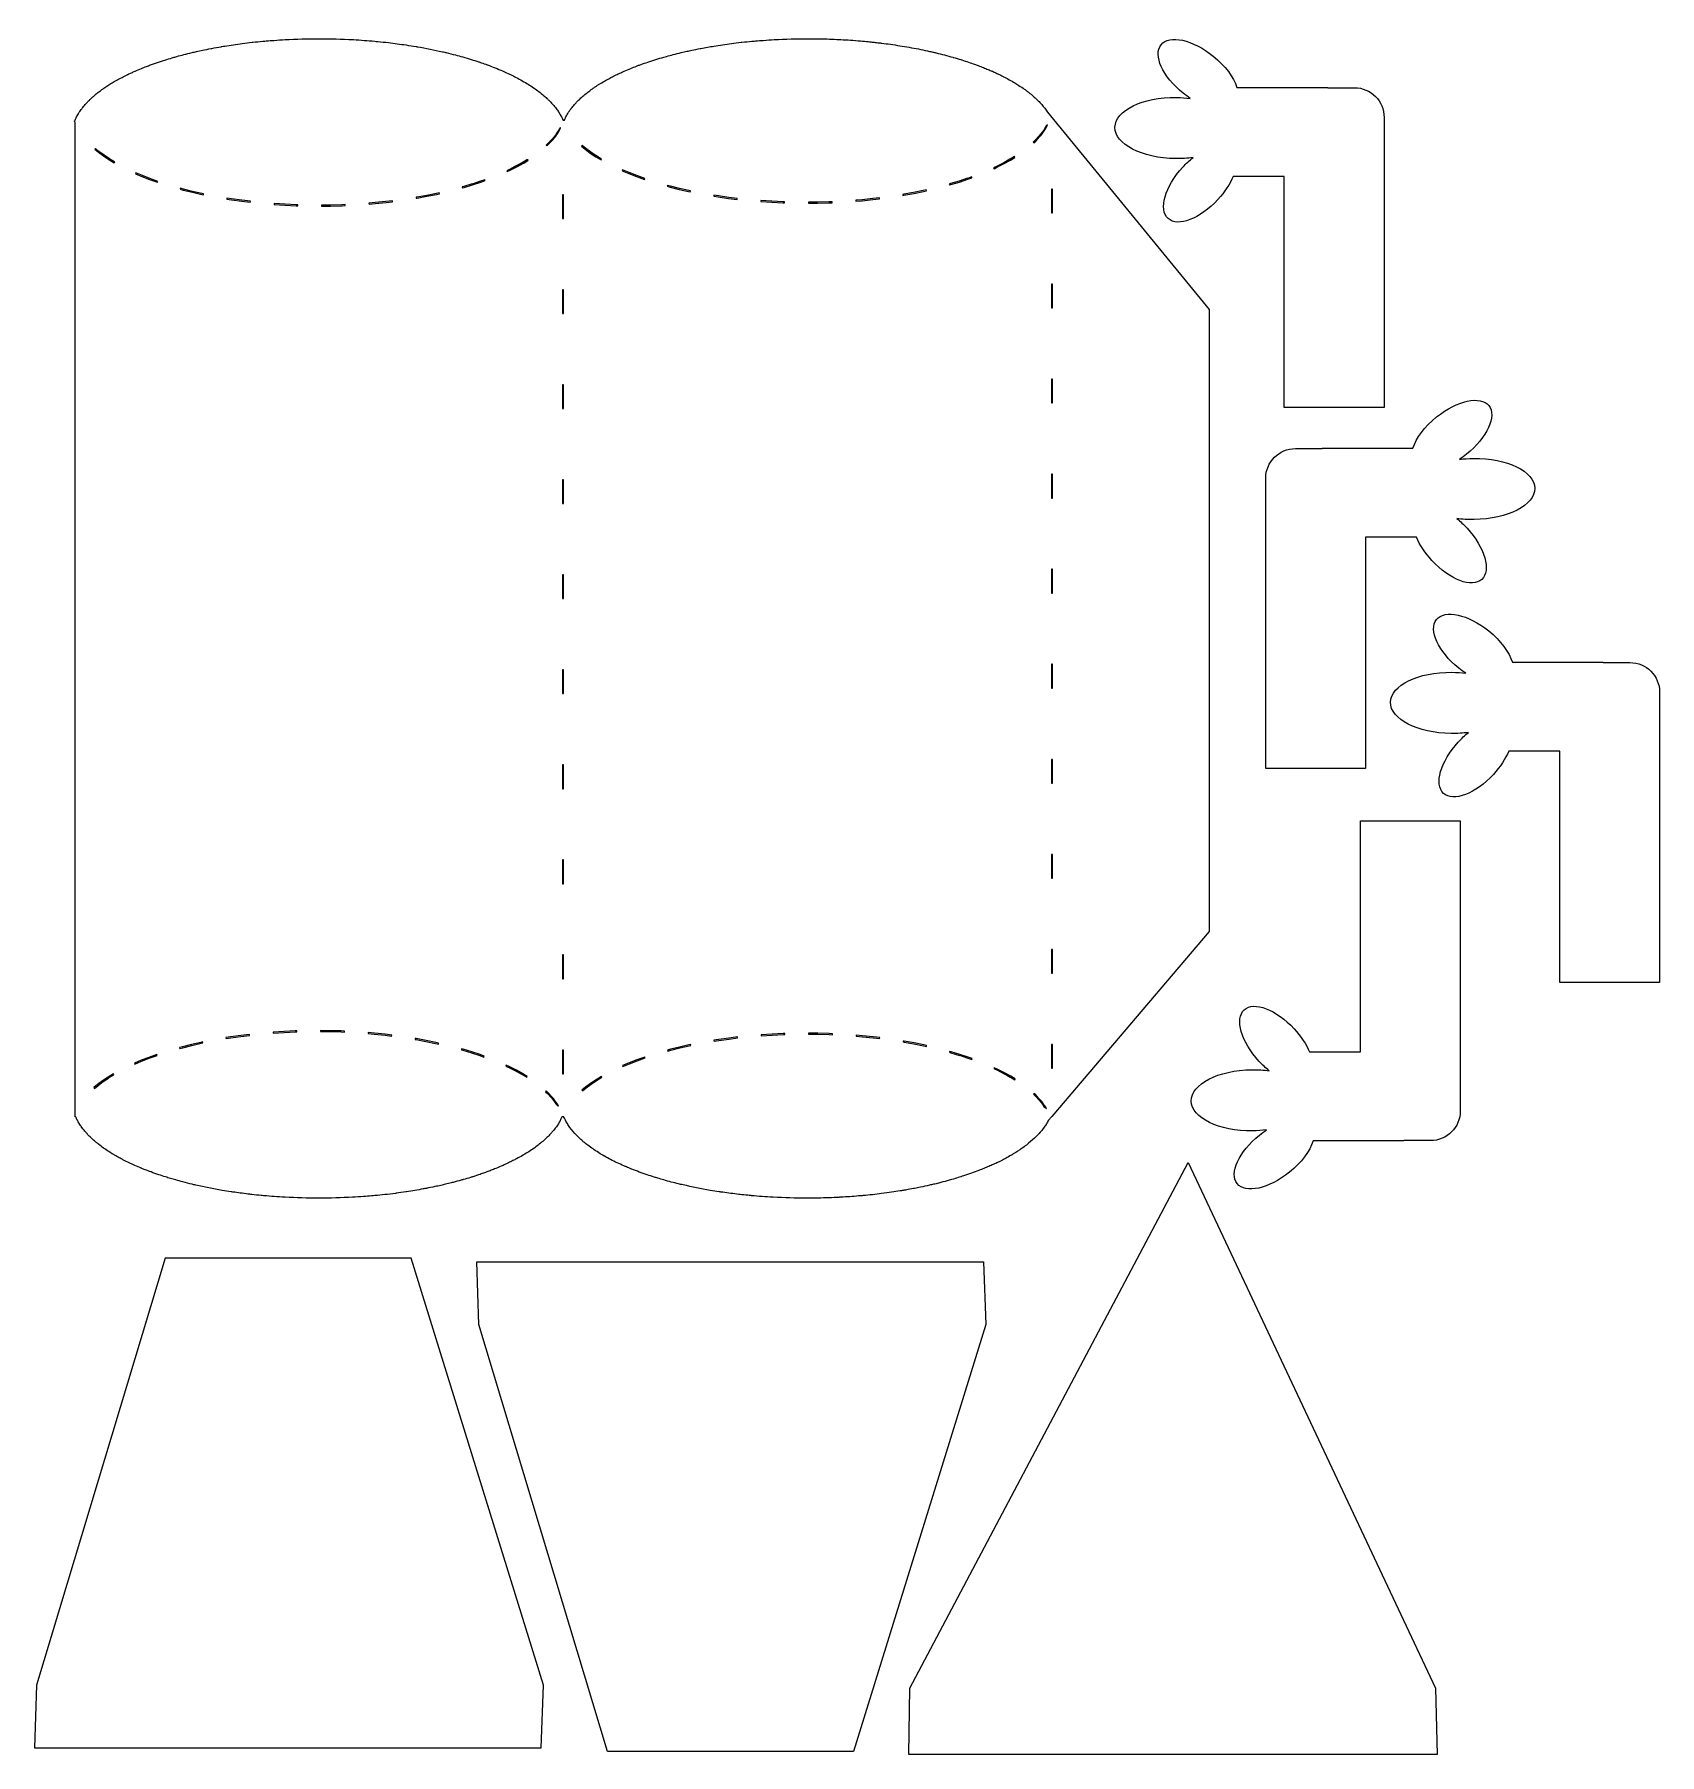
# Model space of a CAD drawing. Header units: centimetres. Extents: x -10.2 to 11.5, y -10.3 to 12.7.
import ezdxf

# ---------------------------------------------------------------- set-up
doc = ezdxf.new("R2010")
doc.units = ezdxf.units.CM
doc.header["$MEASUREMENT"] = 0
doc.layers.add('Layer 1', color=7, linetype='Continuous')

msp = doc.modelspace()

# ---------------------------------------------------------------- linework, layer by layer
at = {"layer": 'Layer 1'}
for points, knots in [([(4.87083, 12.51972), (4.76016, 12.38253), (4.89292, 12.09192), (5.16732, 11.87066), (5.16732, 11.87066), (5.19858, 11.84542), (5.23036, 11.82247), (5.26228, 11.80127), (5.26228, 11.80127), (5.20291, 11.80891), (5.1411, 11.81341), (5.0774, 11.81417), (5.0774, 11.81417), (4.62602, 11.81963), (4.25789, 11.6411), (4.25511, 11.41538), (4.25511, 11.41538), (4.2524, 11.18969), (4.61606, 11.00233), (5.06751, 10.99687), (5.06751, 10.99687), (5.14761, 10.99592), (5.225, 11.00081), (5.29826, 11.01063), (5.29826, 11.01063), (5.25169, 10.97326), (5.20562, 10.93046), (5.1617, 10.88261), (5.1617, 10.88261), (4.92315, 10.62305), (4.83497, 10.316), (4.96475, 10.19674), (4.96475, 10.19674), (5.09453, 10.07748), (5.39308, 10.19118), (5.63164, 10.45071), (5.63164, 10.45071), (5.72388, 10.55115), (5.79333, 10.65857), (5.83672, 10.75954), (5.83672, 10.75954), (5.83672, 10.75954), (6.51878, 10.75954), (6.51878, 10.75954), (6.51878, 10.75954), (6.51878, 10.75954), (6.51878, 7.67106), (6.51878, 7.67106), (6.51878, 7.67106), (6.51878, 7.67106), (7.85334, 7.67106), (7.85334, 7.67106), (7.85334, 7.67106), (7.85334, 7.67106), (7.85334, 11.5481), (7.85334, 11.5481), (7.85334, 11.5481), (7.85334, 11.76731), (7.67564, 11.94497), (7.45647, 11.94497), (7.45647, 11.94497), (7.45647, 11.94497), (7.09905, 11.94497), (7.09905, 11.94497), (7.09905, 11.94497), (7.09905, 11.94497), (7.09905, 11.94904), (7.09905, 11.94904), (7.09905, 11.94904), (7.09905, 11.94904), (5.88435, 11.94904), (5.88435, 11.94904), (5.88435, 11.94904), (5.84201, 12.08219), (5.73003, 12.23678), (5.568, 12.36745), (5.568, 12.36745), (5.2936, 12.58877), (4.98149, 12.6569), (4.87083, 12.51972), (4.87083, 12.51972), (4.87083, 12.51972), (4.87083, 12.51972), (4.87083, 12.51972), (4.87083, 12.51972), (4.87083, 12.51972), (4.87083, 12.51972), (4.87083, 12.51972)], [0, 0, 0, 0, 0.04347826, 0.04347826, 0.04347826, 0.04347826, 0.08695652, 0.08695652, 0.08695652, 0.08695652, 0.13043478, 0.13043478, 0.13043478, 0.13043478, 0.17391304, 0.17391304, 0.17391304, 0.17391304, 0.2173913, 0.2173913, 0.2173913, 0.2173913, 0.26086957, 0.26086957, 0.26086957, 0.26086957, 0.30434783, 0.30434783, 0.30434783, 0.30434783, 0.34782609, 0.34782609, 0.34782609, 0.34782609, 0.39130435, 0.39130435, 0.39130435, 0.39130435, 0.43478261, 0.43478261, 0.43478261, 0.43478261, 0.47826087, 0.47826087, 0.47826087, 0.47826087, 0.52173913, 0.52173913, 0.52173913, 0.52173913, 0.56521739, 0.56521739, 0.56521739, 0.56521739, 0.60869565, 0.60869565, 0.60869565, 0.60869565, 0.65217391, 0.65217391, 0.65217391, 0.65217391, 0.69565217, 0.69565217, 0.69565217, 0.69565217, 0.73913043, 0.73913043, 0.73913043, 0.73913043, 0.7826087, 0.7826087, 0.7826087, 0.7826087, 0.82608696, 0.82608696, 0.82608696, 0.82608696, 0.86956522, 0.86956522, 0.86956522, 0.86956522, 0.91304348, 0.91304348, 0.91304348, 0.91304348, 1, 1, 1, 1]), ([(-6.38621, 12.59916), (-6.54, 12.59916), (-6.6911, 12.59478), (-6.83931, 12.58675), (-6.83931, 12.58675), (-6.88833, 12.5841), (-6.93735, 12.58115), (-6.98566, 12.57766), (-6.98566, 12.57766), (-7.02189, 12.57504), (-7.05734, 12.57247), (-7.09315, 12.56939), (-7.09315, 12.56939), (-7.10551, 12.56833), (-7.11804, 12.5672), (-7.13035, 12.56608), (-7.13035, 12.56608), (-7.13283, 12.56586), (-7.13532, 12.56548), (-7.1378, 12.56526), (-7.1378, 12.56526), (-7.1831, 12.5611), (-7.228, 12.55691), (-7.27257, 12.55203), (-7.27257, 12.55203), (-7.27557, 12.5517), (-7.27866, 12.55153), (-7.28166, 12.5512), (-7.28166, 12.5512), (-7.32561, 12.54633), (-7.36994, 12.54023), (-7.41313, 12.53466), (-7.41313, 12.53466), (-7.49206, 12.52448), (-7.56926, 12.51318), (-7.64546, 12.50076), (-7.64546, 12.50076), (-7.65831, 12.49867), (-7.67157, 12.49713), (-7.68432, 12.49498), (-7.68432, 12.49498), (-7.68844, 12.49428), (-7.69262, 12.4932), (-7.69673, 12.4925), (-7.69673, 12.4925), (-7.73816, 12.48543), (-7.77939, 12.47788), (-7.81992, 12.47017), (-7.81992, 12.47017), (-7.82293, 12.4696), (-7.82602, 12.46909), (-7.82902, 12.46852), (-7.82902, 12.46852), (-7.86773, 12.4611), (-7.9061, 12.45336), (-7.94395, 12.44537), (-7.94395, 12.44537), (-7.97123, 12.4396), (-7.99816, 12.43406), (-8.02498, 12.428), (-8.02498, 12.428), (-8.04494, 12.4235), (-8.06481, 12.41861), (-8.08451, 12.41395), (-8.08451, 12.41395), (-8.12127, 12.40524), (-8.15783, 12.39674), (-8.19365, 12.38749), (-8.19365, 12.38749), (-8.22534, 12.3793), (-8.25615, 12.37046), (-8.28708, 12.36186), (-8.28708, 12.36186), (-8.29591, 12.3594), (-8.30477, 12.3569), (-8.31354, 12.35442), (-8.31354, 12.35442), (-8.31737, 12.35333), (-8.3213, 12.3522), (-8.32511, 12.35111), (-8.32511, 12.35111), (-8.35777, 12.34176), (-8.39011, 12.33198), (-8.42185, 12.32217), (-8.42185, 12.32217), (-8.45943, 12.31056), (-8.49639, 12.29885), (-8.53265, 12.28662), (-8.53265, 12.28662), (-8.56862, 12.27448), (-8.60386, 12.26214), (-8.63848, 12.24941), (-8.63848, 12.24941), (-8.65748, 12.24242), (-8.67612, 12.23507), (-8.6947, 12.22791), (-8.6947, 12.22791), (-8.71667, 12.21945), (-8.73866, 12.21098), (-8.76002, 12.20228), (-8.76002, 12.20228), (-8.78922, 12.19039), (-8.81796, 12.17822), (-8.84601, 12.1659), (-8.84601, 12.1659), (-8.86205, 12.15885), (-8.87748, 12.15159), (-8.89314, 12.1444), (-8.89314, 12.1444), (-8.90866, 12.13728), (-8.92431, 12.13016), (-8.93944, 12.12291), (-8.93944, 12.12291), (-8.94318, 12.12111), (-8.9473, 12.11974), (-8.95102, 12.11795), (-8.95102, 12.11795), (-8.97464, 12.1065), (-8.99782, 12.09416), (-9.02047, 12.08239), (-9.02047, 12.08239), (-9.04472, 12.0698), (-9.06848, 12.05731), (-9.09158, 12.04436), (-9.09158, 12.04436), (-9.09736, 12.04112), (-9.10323, 12.0377), (-9.10894, 12.03444), (-9.10894, 12.03444), (-9.11382, 12.03165), (-9.119, 12.02897), (-9.12382, 12.02617), (-9.12382, 12.02617), (-9.14421, 12.01432), (-9.16394, 12.00191), (-9.18335, 11.98979), (-9.18335, 11.98979), (-9.2023, 11.97796), (-9.22075, 11.96632), (-9.23875, 11.95423), (-9.23875, 11.95423), (-9.247, 11.9487), (-9.25551, 11.94328), (-9.26356, 11.9377), (-9.26356, 11.9377), (-9.27553, 11.92938), (-9.28676, 11.9205), (-9.29828, 11.91207), (-9.29828, 11.91207), (-9.31313, 11.9012), (-9.32802, 11.89087), (-9.3421, 11.87982), (-9.3421, 11.87982), (-9.3462, 11.87661), (-9.34965, 11.87312), (-9.35368, 11.8699), (-9.35368, 11.8699), (-9.36759, 11.85876), (-9.38107, 11.84731), (-9.39419, 11.836), (-9.39419, 11.836), (-9.40485, 11.82682), (-9.41549, 11.81801), (-9.42561, 11.80871), (-9.42561, 11.80871), (-9.43648, 11.79873), (-9.44678, 11.78823), (-9.45703, 11.77812), (-9.45703, 11.77812), (-9.46938, 11.76596), (-9.48114, 11.75408), (-9.49259, 11.74174), (-9.49259, 11.74174), (-9.49494, 11.7392), (-9.49771, 11.73684), (-9.50003, 11.7343), (-9.50003, 11.7343), (-9.5161, 11.71663), (-9.53133, 11.69856), (-9.5455, 11.68056), (-9.5455, 11.68056), (-9.54995, 11.6749), (-9.55447, 11.66971), (-9.55873, 11.66402), (-9.55873, 11.66402), (-9.56137, 11.6605), (-9.56361, 11.65681), (-9.56617, 11.65327), (-9.56617, 11.65327), (-9.57294, 11.64396), (-9.57977, 11.63455), (-9.58602, 11.62516), (-9.58602, 11.62516), (-9.58998, 11.6192), (-9.59384, 11.61296), (-9.59759, 11.60697), (-9.59759, 11.60697), (-9.59964, 11.6037), (-9.6014, 11.60032), (-9.60338, 11.59705), (-9.60338, 11.59705), (-9.60909, 11.58762), (-9.61473, 11.57844), (-9.61992, 11.56893), (-9.61992, 11.56893), (-9.62517, 11.55932), (-9.63009, 11.54969), (-9.6348, 11.54), (-9.6348, 11.54), (-9.63949, 11.53036), (-9.64388, 11.52077), (-9.64803, 11.51106), (-9.64803, 11.51106), (-9.64803, 11.51106), (-9.64886, 11.51106), (-9.64886, 11.51106), (-9.64886, 11.51106), (-9.64886, 11.51106), (-9.64886, 11.5094), (-9.64886, 11.5094), (-9.64886, 11.5094), (-9.65071, 11.50503), (-9.6529, 11.50056), (-9.65464, 11.49617), (-9.65464, 11.49617), (-9.65516, 11.49751), (-9.65579, 11.49897), (-9.6563, 11.50031), (-9.6563, 11.50031), (-9.6563, 11.50031), (-9.6563, 11.49121), (-9.6563, 11.49121), (-9.6563, 11.49121), (-9.65578, 11.49256), (-9.65513, 11.49396), (-9.65464, 11.49535), (-9.65464, 11.49535), (-9.65261, 11.48987), (-9.65079, 11.48433), (-9.64886, 11.47881), (-9.64886, 11.47881), (-9.64886, 11.47881), (-9.64886, -1.7826), (-9.64886, -1.7826), (-9.64886, -1.7826), (-9.64886, -1.7826), (-9.64886, -1.7917), (-9.64886, -1.7917), (-9.64886, -1.7917), (-9.64886, -1.7917), (-9.64886, -1.80741), (-9.64886, -1.80741), (-9.64886, -1.80741), (-9.64886, -1.80741), (-9.63893, -1.80741), (-9.63893, -1.80741), (-9.63893, -1.80741), (-9.63613, -1.81397), (-9.63289, -1.82072), (-9.62984, -1.82725), (-9.62984, -1.82725), (-9.62801, -1.83116), (-9.62597, -1.83493), (-9.62405, -1.83883), (-9.62405, -1.83883), (-9.62368, -1.83959), (-9.6236, -1.84054), (-9.62322, -1.8413), (-9.62322, -1.8413), (-9.6193, -1.8492), (-9.6151, -1.85661), (-9.61082, -1.86446), (-9.61082, -1.86446), (-9.60646, -1.87247), (-9.60232, -1.88048), (-9.59759, -1.88843), (-9.59759, -1.88843), (-9.59659, -1.89012), (-9.5953, -1.89171), (-9.59429, -1.89339), (-9.59429, -1.89339), (-9.59324, -1.89512), (-9.59204, -1.89664), (-9.59098, -1.89836), (-9.59098, -1.89836), (-9.58623, -1.90606), (-9.58201, -1.91385), (-9.57692, -1.92151), (-9.57692, -1.92151), (-9.57562, -1.92347), (-9.57412, -1.92533), (-9.57279, -1.92729), (-9.57279, -1.92729), (-9.56757, -1.935), (-9.56182, -1.94279), (-9.55625, -1.95045), (-9.55625, -1.95045), (-9.55507, -1.95207), (-9.55414, -1.95378), (-9.55294, -1.95541), (-9.55294, -1.95541), (-9.54754, -1.96272), (-9.54212, -1.96964), (-9.53641, -1.9769), (-9.53641, -1.9769), (-9.5251, -1.99129), (-9.51254, -2.0049), (-9.50003, -2.01907), (-9.50003, -2.01907), (-9.49197, -2.0282), (-9.48377, -2.03732), (-9.47522, -2.04636), (-9.47522, -2.04636), (-9.46348, -2.05877), (-9.4515, -2.07133), (-9.43884, -2.08356), (-9.43884, -2.08356), (-9.43801, -2.08437), (-9.4372, -2.08524), (-9.43636, -2.08604), (-9.43636, -2.08604), (-9.42154, -2.10028), (-9.4061, -2.11423), (-9.39006, -2.12821), (-9.39006, -2.12821), (-9.38133, -2.13582), (-9.37269, -2.14384), (-9.3636, -2.15136), (-9.3636, -2.15136), (-9.34869, -2.16372), (-9.33315, -2.1756), (-9.3173, -2.18774), (-9.3173, -2.18774), (-9.29532, -2.20458), (-9.27242, -2.22095), (-9.24867, -2.23735), (-9.24867, -2.23735), (-9.22648, -2.25268), (-9.20374, -2.2679), (-9.18005, -2.28283), (-9.18005, -2.28283), (-9.17086, -2.28861), (-9.16135, -2.29446), (-9.15194, -2.30019), (-9.15194, -2.30019), (-9.13862, -2.30829), (-9.12517, -2.31619), (-9.11142, -2.32417), (-9.11142, -2.32417), (-9.0979, -2.33201), (-9.08402, -2.3396), (-9.07008, -2.34732), (-9.07008, -2.34732), (-9.05297, -2.3568), (-9.03571, -2.36614), (-9.01799, -2.37543), (-9.01799, -2.37543), (-9.01192, -2.37861), (-9.00594, -2.3822), (-8.9998, -2.38535), (-8.9998, -2.38535), (-8.97518, -2.39801), (-8.95031, -2.41027), (-8.92456, -2.42256), (-8.92456, -2.42256), (-8.89916, -2.43468), (-8.87331, -2.4472), (-8.84684, -2.45894), (-8.84684, -2.45894), (-8.81937, -2.47112), (-8.79109, -2.48273), (-8.7625, -2.49449), (-8.7625, -2.49449), (-8.76031, -2.49539), (-8.75808, -2.49608), (-8.75589, -2.49697), (-8.75589, -2.49697), (-8.74111, -2.50302), (-8.72631, -2.50923), (-8.71124, -2.51516), (-8.71124, -2.51516), (-8.68542, -2.52533), (-8.65934, -2.5351), (-8.63269, -2.54493), (-8.63269, -2.54493), (-8.59816, -2.55767), (-8.56275, -2.56999), (-8.52686, -2.58214), (-8.52686, -2.58214), (-8.49801, -2.5919), (-8.46891, -2.6017), (-8.43921, -2.61107), (-8.43921, -2.61107), (-8.41718, -2.61803), (-8.39473, -2.62502), (-8.37224, -2.63174), (-8.37224, -2.63174), (-8.34929, -2.63862), (-8.3262, -2.64495), (-8.30279, -2.65159), (-8.30279, -2.65159), (-8.27103, -2.66059), (-8.23864, -2.66949), (-8.20605, -2.67805), (-8.20605, -2.67805), (-8.16603, -2.68855), (-8.12572, -2.69882), (-8.08451, -2.70864), (-8.08451, -2.70864), (-8.067, -2.71281), (-8.04931, -2.717), (-8.03159, -2.72104), (-8.03159, -2.72104), (-7.91875, -2.74683), (-7.80176, -2.77006), (-7.68102, -2.79049), (-7.68102, -2.79049), (-7.64179, -2.79713), (-7.60277, -2.80347), (-7.56278, -2.80951), (-7.56278, -2.80951), (-7.54666, -2.81195), (-7.53024, -2.81379), (-7.514, -2.81613), (-7.514, -2.81613), (-7.44747, -2.82571), (-7.37988, -2.83468), (-7.31143, -2.84258), (-7.31143, -2.84258), (-7.30198, -2.84367), (-7.2928, -2.84483), (-7.28332, -2.84589), (-7.28332, -2.84589), (-7.24193, -2.85051), (-7.2005, -2.85513), (-7.15847, -2.85912), (-7.15847, -2.85912), (-7.1491, -2.86001), (-7.13975, -2.86074), (-7.13035, -2.8616), (-7.13035, -2.8616), (-7.12708, -2.8619), (-7.1237, -2.86213), (-7.12043, -2.86243), (-7.12043, -2.86243), (-7.03004, -2.87056), (-6.93897, -2.87715), (-6.84593, -2.88227), (-6.84593, -2.88227), (-6.84371, -2.8824), (-6.84152, -2.88214), (-6.83931, -2.88227), (-6.83931, -2.88227), (-6.69209, -2.89025), (-6.54144, -2.89467), (-6.38869, -2.89467), (-6.38869, -2.89467), (-6.23576, -2.89467), (-6.08547, -2.89027), (-5.93807, -2.88227), (-5.93807, -2.88227), (-5.88893, -2.87961), (-5.84016, -2.87669), (-5.79173, -2.87317), (-5.79173, -2.87317), (-5.75562, -2.87055), (-5.71993, -2.86799), (-5.68424, -2.86491), (-5.68424, -2.86491), (-5.66938, -2.86362), (-5.65437, -2.86213), (-5.63959, -2.86077), (-5.63959, -2.86077), (-5.59448, -2.85662), (-5.55003, -2.85242), (-5.50565, -2.84754), (-5.50565, -2.84754), (-5.45864, -2.84237), (-5.41205, -2.83698), (-5.36591, -2.83101), (-5.36591, -2.83101), (-5.36256, -2.83057), (-5.35934, -2.82979), (-5.35599, -2.82935), (-5.35599, -2.82935), (-5.31261, -2.82368), (-5.26957, -2.81752), (-5.22701, -2.81116), (-5.22701, -2.81116), (-5.22398, -2.81071), (-5.22093, -2.81079), (-5.21791, -2.81034), (-5.21791, -2.81034), (-5.14171, -2.79885), (-5.06722, -2.7851), (-4.99384, -2.77148), (-4.99384, -2.77148), (-4.97951, -2.76882), (-4.96507, -2.76677), (-4.95085, -2.76404), (-4.95085, -2.76404), (-4.91241, -2.75663), (-4.87516, -2.74886), (-4.83757, -2.74088), (-4.83757, -2.74088), (-4.81033, -2.73511), (-4.78332, -2.72959), (-4.75654, -2.72352), (-4.75654, -2.72352), (-4.73662, -2.71901), (-4.71668, -2.71413), (-4.69701, -2.70946), (-4.69701, -2.70946), (-4.67056, -2.70318), (-4.64443, -2.69702), (-4.61847, -2.69045), (-4.61847, -2.69045), (-4.60969, -2.68823), (-4.60073, -2.68609), (-4.59201, -2.68383), (-4.59201, -2.68383), (-4.55543, -2.67438), (-4.52007, -2.66407), (-4.48452, -2.65407), (-4.48452, -2.65407), (-4.47848, -2.65237), (-4.47234, -2.65082), (-4.46633, -2.64911), (-4.46633, -2.64911), (-4.46328, -2.64824), (-4.46028, -2.6475), (-4.45723, -2.64663), (-4.45723, -2.64663), (-4.42463, -2.63726), (-4.39218, -2.62834), (-4.3605, -2.61852), (-4.3605, -2.61852), (-4.35434, -2.61661), (-4.34843, -2.61465), (-4.34231, -2.61273), (-4.34231, -2.61273), (-4.33808, -2.6114), (-4.33412, -2.60993), (-4.3299, -2.60859), (-4.3299, -2.60859), (-4.2969, -2.59811), (-4.26429, -2.58731), (-4.23234, -2.57635), (-4.23234, -2.57635), (-4.22283, -2.57308), (-4.21364, -2.56974), (-4.20423, -2.56643), (-4.20423, -2.56643), (-4.18431, -2.55943), (-4.16418, -2.55211), (-4.1447, -2.54493), (-4.1447, -2.54493), (-4.12484, -2.5376), (-4.10539, -2.53012), (-4.08599, -2.5226), (-4.08599, -2.5226), (-4.06505, -2.5145), (-4.04437, -2.50612), (-4.02398, -2.4978), (-4.02398, -2.4978), (-3.99072, -2.48422), (-3.95817, -2.4706), (-3.92641, -2.45646), (-3.92641, -2.45646), (-3.90447, -2.44668), (-3.88313, -2.43673), (-3.86192, -2.42669), (-3.86192, -2.42669), (-3.85895, -2.42529), (-3.85579, -2.42397), (-3.85283, -2.42256), (-3.85283, -2.42256), (-3.83271, -2.41296), (-3.81272, -2.40345), (-3.7933, -2.39362), (-3.7933, -2.39362), (-3.77749, -2.38562), (-3.76151, -2.37696), (-3.74617, -2.36882), (-3.74617, -2.36882), (-3.74562, -2.36852), (-3.74506, -2.36828), (-3.74451, -2.36799), (-3.74451, -2.36799), (-3.71768, -2.35372), (-3.69135, -2.33971), (-3.66597, -2.32499), (-3.66597, -2.32499), (-3.66424, -2.32399), (-3.66272, -2.32269), (-3.661, -2.32169), (-3.661, -2.32169), (-3.65782, -2.31983), (-3.65507, -2.31776), (-3.65191, -2.3159), (-3.65191, -2.3159), (-3.62849, -2.30209), (-3.60539, -2.28791), (-3.58328, -2.27373), (-3.58328, -2.27373), (-3.55864, -2.25793), (-3.53432, -2.24284), (-3.51135, -2.2266), (-3.51135, -2.2266), (-3.51072, -2.22616), (-3.51033, -2.2254), (-3.5097, -2.22495), (-3.5097, -2.22495), (-3.50741, -2.22333), (-3.50535, -2.22161), (-3.50308, -2.21999), (-3.50308, -2.21999), (-3.48195, -2.20485), (-3.46154, -2.18918), (-3.4419, -2.17369), (-3.4419, -2.17369), (-3.42027, -2.15663), (-3.39966, -2.1399), (-3.37988, -2.12242), (-3.37988, -2.12242), (-3.34323, -2.09003), (-3.30988, -2.05694), (-3.27984, -2.0232), (-3.27984, -2.0232), (-3.26929, -2.01135), (-3.25896, -1.99883), (-3.24925, -1.98682), (-3.24925, -1.98682), (-3.24177, -1.97758), (-3.23471, -1.96887), (-3.22775, -1.95954), (-3.22775, -1.95954), (-3.20823, -1.93341), (-3.19028, -1.90695), (-3.17483, -1.88016), (-3.17483, -1.88016), (-3.17373, -1.87825), (-3.17261, -1.87629), (-3.17152, -1.87438), (-3.17152, -1.87438), (-3.16968, -1.87111), (-3.16834, -1.86773), (-3.16656, -1.86445), (-3.16656, -1.86445), (-3.16488, -1.86136), (-3.16323, -1.85846), (-3.1616, -1.85536), (-3.1616, -1.85536), (-3.15494, -1.84267), (-3.14831, -1.83015), (-3.14259, -1.81733), (-3.14259, -1.81733), (-3.14248, -1.81709), (-3.14269, -1.81673), (-3.14259, -1.8165), (-3.14259, -1.8165), (-3.14124, -1.81349), (-3.13974, -1.81043), (-3.13845, -1.8074), (-3.13845, -1.8074), (-3.13845, -1.8074), (-3.11778, -1.8074), (-3.11778, -1.8074), (-3.11778, -1.8074), (-3.11778, -1.8074), (-3.11365, -1.8074), (-3.11365, -1.8074), (-3.11365, -1.8074), (-3.11305, -1.80879), (-3.1126, -1.81016), (-3.11199, -1.81154), (-3.11199, -1.81154), (-3.10838, -1.81983), (-3.10443, -1.82811), (-3.10042, -1.83634), (-3.10042, -1.83634), (-3.09103, -1.85565), (-3.08051, -1.8744), (-3.069, -1.89339), (-3.069, -1.89339), (-3.06802, -1.89501), (-3.06751, -1.89674), (-3.06652, -1.89836), (-3.06652, -1.89836), (-3.0617, -1.90619), (-3.05681, -1.91373), (-3.05164, -1.92151), (-3.05164, -1.92151), (-3.02697, -1.9586), (-2.99813, -1.99492), (-2.96565, -2.03065), (-2.96565, -2.03065), (-2.96487, -2.03151), (-2.96395, -2.03227), (-2.96317, -2.03313), (-2.96317, -2.03313), (-2.9473, -2.05046), (-2.93037, -2.06741), (-2.91273, -2.08439), (-2.91273, -2.08439), (-2.8957, -2.10079), (-2.87846, -2.11794), (-2.85982, -2.134), (-2.85982, -2.134), (-2.85527, -2.13791), (-2.85039, -2.14169), (-2.84576, -2.14557), (-2.84576, -2.14557), (-2.82861, -2.15997), (-2.81044, -2.17364), (-2.79202, -2.18774), (-2.79202, -2.18774), (-2.76996, -2.20462), (-2.74722, -2.22091), (-2.72339, -2.23735), (-2.72339, -2.23735), (-2.70029, -2.25329), (-2.67618, -2.26897), (-2.65146, -2.28448), (-2.65146, -2.28448), (-2.64915, -2.28593), (-2.64716, -2.288), (-2.64484, -2.28944), (-2.64484, -2.28944), (-2.62145, -2.30398), (-2.59769, -2.31829), (-2.57291, -2.33244), (-2.57291, -2.33244), (-2.57131, -2.33335), (-2.56955, -2.33401), (-2.56795, -2.33492), (-2.56795, -2.33492), (-2.54197, -2.34966), (-2.51519, -2.36444), (-2.48775, -2.37874), (-2.48775, -2.37874), (-2.4591, -2.39366), (-2.42948, -2.40815), (-2.39928, -2.42256), (-2.39928, -2.42256), (-2.37107, -2.43601), (-2.34198, -2.44926), (-2.31246, -2.46225), (-2.31246, -2.46225), (-2.30108, -2.46725), (-2.28931, -2.47219), (-2.27773, -2.47713), (-2.27773, -2.47713), (-2.25561, -2.48657), (-2.23357, -2.49607), (-2.21076, -2.50524), (-2.21076, -2.50524), (-2.20915, -2.50589), (-2.20742, -2.50625), (-2.2058, -2.50689), (-2.2058, -2.50689), (-2.14016, -2.53319), (-2.07178, -2.55812), (-2.00075, -2.58214), (-2.00075, -2.58214), (-1.96948, -2.59271), (-1.93792, -2.60344), (-1.90566, -2.61355), (-1.90566, -2.61355), (-1.89009, -2.61843), (-1.87433, -2.62284), (-1.85853, -2.62761), (-1.85853, -2.62761), (-1.83168, -2.63572), (-1.805, -2.6438), (-1.7775, -2.65159), (-1.7775, -2.65159), (-1.74422, -2.66102), (-1.71082, -2.66993), (-1.67663, -2.67887), (-1.67663, -2.67887), (-1.64462, -2.68725), (-1.61185, -2.69574), (-1.57907, -2.70368), (-1.57907, -2.70368), (-1.57023, -2.70582), (-1.5615, -2.70818), (-1.55261, -2.71029), (-1.55261, -2.71029), (-1.54139, -2.71295), (-1.53001, -2.71513), (-1.51871, -2.71773), (-1.51871, -2.71773), (-1.40203, -2.74466), (-1.28094, -2.76931), (-1.15573, -2.79049), (-1.15573, -2.79049), (-1.11646, -2.79714), (-1.07671, -2.80346), (-1.03667, -2.80951), (-1.03667, -2.80951), (-1.02078, -2.81191), (-1.00473, -2.81382), (-0.98872, -2.81613), (-0.98872, -2.81613), (-0.91846, -2.82625), (-0.84778, -2.83599), (-0.77539, -2.84424), (-0.77539, -2.84424), (-0.76956, -2.8449), (-0.76387, -2.84524), (-0.75803, -2.84589), (-0.75803, -2.84589), (-0.72351, -2.84975), (-0.68882, -2.85322), (-0.65385, -2.85664), (-0.65385, -2.85664), (-0.6406, -2.85793), (-0.62748, -2.85954), (-0.61416, -2.86077), (-0.61416, -2.86077), (-0.61083, -2.86108), (-0.60758, -2.8613), (-0.60424, -2.8616), (-0.60424, -2.8616), (-0.5109, -2.87011), (-0.416, -2.87698), (-0.31982, -2.88227), (-0.31982, -2.88227), (-0.31762, -2.8824), (-0.3154, -2.88214), (-0.3132, -2.88227), (-0.3132, -2.88227), (-0.16592, -2.89025), (-0.01539, -2.89467), (0.13742, -2.89467), (0.13742, -2.89467), (0.23717, -2.89467), (0.33509, -2.89315), (0.43259, -2.88971), (0.43259, -2.88971), (0.4766, -2.88816), (0.52057, -2.88616), (0.56406, -2.88392), (0.56406, -2.88392), (0.56844, -2.88369), (0.57291, -2.88333), (0.57729, -2.8831), (0.57729, -2.8831), (0.58255, -2.88282), (0.58774, -2.88256), (0.593, -2.88227), (0.593, -2.88227), (0.67203, -2.87794), (0.74985, -2.87225), (0.82699, -2.86574), (0.82699, -2.86574), (0.83827, -2.86478), (0.84965, -2.86426), (0.86089, -2.86326), (0.86089, -2.86326), (0.86952, -2.86249), (0.87791, -2.86157), (0.88652, -2.86078), (0.88652, -2.86078), (0.97095, -2.853), (1.05359, -2.84379), (1.13539, -2.83349), (1.13539, -2.83349), (1.18046, -2.82782), (1.22513, -2.82172), (1.26934, -2.8153), (1.26934, -2.8153), (1.30705, -2.80983), (1.34473, -2.80394), (1.38179, -2.79794), (1.38179, -2.79794), (1.38779, -2.79697), (1.39399, -2.79645), (1.39998, -2.79546), (1.39998, -2.79546), (1.41474, -2.79303), (1.42915, -2.79053), (1.4438, -2.78802), (1.4438, -2.78802), (1.45163, -2.78668), (1.45915, -2.78525), (1.46695, -2.78389), (1.46695, -2.78389), (1.49859, -2.77835), (1.5301, -2.77244), (1.56121, -2.76652), (1.56121, -2.76652), (1.56588, -2.76563), (1.5706, -2.76494), (1.57526, -2.76404), (1.57526, -2.76404), (1.60174, -2.75895), (1.62773, -2.7537), (1.65381, -2.74833), (1.65381, -2.74833), (1.69478, -2.7399), (1.73542, -2.73096), (1.77535, -2.72188), (1.77535, -2.72188), (1.79375, -2.71769), (1.81176, -2.71379), (1.82992, -2.70947), (1.82992, -2.70947), (1.8518, -2.70428), (1.87288, -2.69915), (1.89442, -2.69376), (1.89442, -2.69376), (1.89579, -2.69342), (1.89718, -2.69328), (1.89855, -2.69294), (1.89855, -2.69294), (1.93638, -2.68344), (1.9734, -2.67326), (2.01017, -2.66317), (2.01017, -2.66317), (2.03027, -2.65766), (2.04993, -2.65232), (2.0697, -2.64664), (2.0697, -2.64664), (2.07166, -2.64607), (2.07353, -2.64555), (2.07549, -2.64498), (2.07549, -2.64498), (2.1034, -2.63693), (2.13094, -2.62857), (2.15817, -2.62018), (2.15817, -2.62018), (2.18274, -2.6126), (2.20692, -2.60487), (2.23093, -2.59703), (2.23093, -2.59703), (2.26646, -2.58543), (2.30168, -2.57364), (2.33594, -2.56147), (2.33594, -2.56147), (2.36897, -2.54974), (2.4017, -2.53816), (2.4335, -2.52592), (2.4335, -2.52592), (2.43466, -2.52547), (2.43566, -2.52471), (2.43681, -2.52427), (2.43681, -2.52427), (2.45936, -2.51556), (2.48105, -2.50676), (2.50296, -2.49781), (2.50296, -2.49781), (2.51333, -2.49357), (2.52332, -2.4897), (2.53355, -2.48541), (2.53355, -2.48541), (2.55621, -2.4759), (2.57859, -2.46624), (2.60052, -2.45647), (2.60052, -2.45647), (2.60945, -2.45249), (2.61818, -2.44891), (2.62698, -2.44489), (2.62698, -2.44489), (2.64979, -2.43448), (2.67197, -2.42416), (2.69395, -2.41347), (2.69395, -2.41347), (2.70126, -2.40992), (2.70824, -2.40631), (2.71545, -2.40272), (2.71545, -2.40272), (2.73846, -2.3913), (2.76038, -2.37973), (2.78242, -2.368), (2.78242, -2.368), (2.78813, -2.36496), (2.79332, -2.36195), (2.79896, -2.3589), (2.79896, -2.3589), (2.82168, -2.3466), (2.84346, -2.33432), (2.86511, -2.32169), (2.86511, -2.32169), (2.86955, -2.3191), (2.87394, -2.31686), (2.87834, -2.31425), (2.87834, -2.31425), (2.90071, -2.30101), (2.92249, -2.28732), (2.94365, -2.27374), (2.94365, -2.27374), (2.95693, -2.26522), (2.96972, -2.25676), (2.98252, -2.24811), (2.98252, -2.24811), (2.9962, -2.23886), (3.0099, -2.22939), (3.02303, -2.21999), (3.02303, -2.21999), (3.04437, -2.20472), (3.06522, -2.18934), (3.08504, -2.17369), (3.08504, -2.17369), (3.08616, -2.17281), (3.08724, -2.17209), (3.08835, -2.17121), (3.08835, -2.17121), (3.09272, -2.16774), (3.09645, -2.16395), (3.10075, -2.16046), (3.10075, -2.16046), (3.1373, -2.13082), (3.17152, -2.10036), (3.20245, -2.06951), (3.20245, -2.06951), (3.21996, -2.05205), (3.23642, -2.03525), (3.25206, -2.01742), (3.25206, -2.01742), (3.25285, -2.01652), (3.25375, -2.01585), (3.25454, -2.01495), (3.25454, -2.01495), (3.26901, -1.99835), (3.28224, -1.9814), (3.29505, -1.96451), (3.29505, -1.96451), (3.29637, -1.96277), (3.29789, -1.96129), (3.29919, -1.95955), (3.29919, -1.95955), (3.3113, -1.94333), (3.32254, -1.92641), (3.33309, -1.90994), (3.33309, -1.90994), (3.33472, -1.90738), (3.33645, -1.90506), (3.33805, -1.9025), (3.33805, -1.9025), (3.34802, -1.88653), (3.35685, -1.87074), (3.36533, -1.85454), (3.36533, -1.85454), (3.36533, -1.85454), (3.36616, -1.85372), (3.36616, -1.85372), (3.36616, -1.85372), (3.36616, -1.85372), (3.40585, -1.80741), (3.40585, -1.80741), (3.40585, -1.80741), (3.40585, -1.80741), (3.40667, -1.80741), (3.40667, -1.80741), (3.40667, -1.80741), (3.40667, -1.80741), (3.4075, -1.80741), (3.4075, -1.80741), (3.4075, -1.80741), (3.4075, -1.80741), (3.40998, -1.80245), (3.40998, -1.80245), (3.40998, -1.80245), (3.40998, -1.80245), (5.51424, 0.67057), (5.51424, 0.67057), (5.51424, 0.67057), (5.51424, 0.67057), (5.51424, 8.98097), (5.51424, 8.98097), (5.51424, 8.98097), (5.51424, 8.98097), (3.35458, 11.61606), (3.35458, 11.61606), (3.35458, 11.61606), (3.35437, 11.61637), (3.35395, 11.61657), (3.35375, 11.61688), (3.35375, 11.61688), (3.34244, 11.63437), (3.33045, 11.65178), (3.31737, 11.66897), (3.31737, 11.66897), (3.30419, 11.6863), (3.29013, 11.70322), (3.27521, 11.72024), (3.27521, 11.72024), (3.26028, 11.73725), (3.24471, 11.75398), (3.22808, 11.77067), (3.22808, 11.77067), (3.19485, 11.80401), (3.15789, 11.83713), (3.11811, 11.86906), (3.11811, 11.86906), (3.10632, 11.87853), (3.09407, 11.88784), (3.08173, 11.89718), (3.08173, 11.89718), (3.06897, 11.90682), (3.05622, 11.91661), (3.04287, 11.92611), (3.04287, 11.92611), (3.01975, 11.94257), (2.99577, 11.95889), (2.97093, 11.9749), (2.97093, 11.9749), (2.97042, 11.97523), (2.96979, 11.97539), (2.96928, 11.97572), (2.96928, 11.97572), (2.95232, 11.98664), (2.93493, 11.99727), (2.91719, 12.00797), (2.91719, 12.00797), (2.91636, 12.00847), (2.91555, 12.00912), (2.91471, 12.00962), (2.91471, 12.00962), (2.89089, 12.02394), (2.86631, 12.03787), (2.84112, 12.05179), (2.84112, 12.05179), (2.81691, 12.06518), (2.79215, 12.07848), (2.76671, 12.09148), (2.76671, 12.09148), (2.76473, 12.09249), (2.76291, 12.09378), (2.76092, 12.09479), (2.76092, 12.09479), (2.7474, 12.10166), (2.73344, 12.1087), (2.71958, 12.11546), (2.71958, 12.11546), (2.70558, 12.12228), (2.69093, 12.12942), (2.67659, 12.13613), (2.67659, 12.13613), (2.66007, 12.14385), (2.64311, 12.15171), (2.62615, 12.15928), (2.62615, 12.15928), (2.61377, 12.1648), (2.60073, 12.17037), (2.58812, 12.17581), (2.58812, 12.17581), (2.56843, 12.1843), (2.548, 12.19234), (2.52776, 12.20062), (2.52776, 12.20062), (2.51713, 12.20497), (2.50629, 12.20956), (2.49551, 12.21385), (2.49551, 12.21385), (2.47283, 12.22287), (2.44939, 12.23238), (2.42606, 12.24113), (2.42606, 12.24113), (2.41713, 12.24448), (2.4078, 12.24774), (2.39877, 12.25106), (2.39877, 12.25106), (2.39198, 12.25355), (2.38495, 12.25603), (2.3781, 12.2585), (2.3781, 12.2585), (2.35199, 12.26791), (2.32559, 12.2767), (2.29873, 12.28578), (2.29873, 12.28578), (2.26909, 12.29581), (2.23914, 12.30594), (2.2086, 12.31555), (2.2086, 12.31555), (2.20426, 12.31691), (2.19974, 12.31832), (2.19538, 12.31968), (2.19538, 12.31968), (2.16212, 12.33004), (2.12794, 12.34042), (2.09368, 12.35027), (2.09368, 12.35027), (2.09285, 12.35051), (2.09202, 12.35086), (2.0912, 12.3511), (2.0912, 12.3511), (2.05282, 12.36212), (2.01422, 12.37215), (1.97462, 12.38252), (1.97462, 12.38252), (1.9382, 12.39206), (1.90123, 12.40165), (1.86382, 12.41063), (1.86382, 12.41063), (1.86002, 12.41154), (1.85606, 12.41221), (1.85225, 12.41311), (1.85225, 12.41311), (1.83757, 12.4166), (1.82242, 12.41963), (1.8076, 12.42303), (1.8076, 12.42303), (1.78744, 12.42766), (1.76767, 12.43263), (1.74724, 12.43709), (1.74724, 12.43709), (1.70791, 12.44568), (1.66764, 12.45393), (1.62735, 12.4619), (1.62735, 12.4619), (1.587, 12.46987), (1.54625, 12.47771), (1.50498, 12.48505), (1.50498, 12.48505), (1.46379, 12.49237), (1.42219, 12.49905), (1.38013, 12.50572), (1.38013, 12.50572), (1.33777, 12.51243), (1.29518, 12.5187), (1.25197, 12.52473), (1.25197, 12.52473), (1.21363, 12.53009), (1.1752, 12.53564), (1.13622, 12.54044), (1.13622, 12.54044), (1.13155, 12.54102), (1.12684, 12.54153), (1.12216, 12.5421), (1.12216, 12.5421), (1.09822, 12.545), (1.07357, 12.54767), (1.0494, 12.55037), (1.0494, 12.55037), (1.02945, 12.55259), (1.00915, 12.5549), (0.98904, 12.55698), (0.98904, 12.55698), (0.97837, 12.55808), (0.96751, 12.55923), (0.9568, 12.56029), (0.9568, 12.56029), (0.92284, 12.56365), (0.88863, 12.56644), (0.85427, 12.56938), (0.85427, 12.56938), (0.80914, 12.57325), (0.76364, 12.57701), (0.71784, 12.58013), (0.71784, 12.58013), (0.6752, 12.58304), (0.63205, 12.58532), (0.58886, 12.58757), (0.58886, 12.58757), (0.58556, 12.58774), (0.58224, 12.58823), (0.57894, 12.5884), (0.57894, 12.5884), (0.57483, 12.58861), (0.57065, 12.58902), (0.56654, 12.58923), (0.56654, 12.58923), (0.48092, 12.59346), (0.39444, 12.59673), (0.30691, 12.59832), (0.30691, 12.59832), (0.30335, 12.59838), (0.29973, 12.59826), (0.29617, 12.59832), (0.29617, 12.59832), (0.24847, 12.59913), (0.2005, 12.59915), (0.1523, 12.59915), (0.1523, 12.59915), (-0.00104, 12.59915), (-0.15219, 12.59474), (-0.29997, 12.58675), (-0.29997, 12.58675), (-0.34948, 12.58407), (-0.39837, 12.58119), (-0.44715, 12.57765), (-0.44715, 12.57765), (-0.48197, 12.57513), (-0.51608, 12.57234), (-0.5505, 12.56938), (-0.5505, 12.56938), (-0.56403, 12.56822), (-0.57755, 12.5673), (-0.59102, 12.56608), (-0.59102, 12.56608), (-0.59349, 12.56585), (-0.59598, 12.56548), (-0.59846, 12.56525), (-0.59846, 12.56525), (-0.64372, 12.56109), (-0.68871, 12.55691), (-0.73323, 12.55202), (-0.73323, 12.55202), (-0.73623, 12.55169), (-0.73933, 12.55152), (-0.74232, 12.55119), (-0.74232, 12.55119), (-0.78621, 12.54632), (-0.82983, 12.54022), (-0.87296, 12.53466), (-0.87296, 12.53466), (-0.95201, 12.52445), (-1.02983, 12.51321), (-1.10613, 12.50076), (-1.10613, 12.50076), (-1.16471, 12.49121), (-1.22293, 12.48099), (-1.27976, 12.47016), (-1.27976, 12.47016), (-1.28276, 12.46959), (-1.28586, 12.46909), (-1.28885, 12.46851), (-1.28885, 12.46851), (-1.32752, 12.46109), (-1.36597, 12.45335), (-1.40378, 12.44536), (-1.40378, 12.44536), (-1.42549, 12.44076), (-1.44686, 12.43608), (-1.46828, 12.4313), (-1.46828, 12.4313), (-1.49354, 12.42567), (-1.51867, 12.41983), (-1.54352, 12.41394), (-1.54352, 12.41394), (-1.58073, 12.40512), (-1.61724, 12.39685), (-1.65348, 12.38748), (-1.65348, 12.38748), (-1.68274, 12.37991), (-1.7117, 12.37143), (-1.7403, 12.3635), (-1.7403, 12.3635), (-1.75185, 12.36031), (-1.76359, 12.35684), (-1.77503, 12.35358), (-1.77503, 12.35358), (-1.81132, 12.34325), (-1.84652, 12.33305), (-1.88169, 12.32216), (-1.88169, 12.32216), (-1.91901, 12.31061), (-1.95564, 12.29877), (-1.99165, 12.28661), (-1.99165, 12.28661), (-2.0222, 12.27629), (-2.05221, 12.26593), (-2.08178, 12.25519), (-2.08178, 12.25519), (-2.08887, 12.25262), (-2.09624, 12.25035), (-2.10328, 12.24775), (-2.10328, 12.24775), (-2.11637, 12.24291), (-2.12924, 12.23779), (-2.14214, 12.23287), (-2.14214, 12.23287), (-2.16824, 12.2229), (-2.19377, 12.21257), (-2.21903, 12.20227), (-2.21903, 12.20227), (-2.2482, 12.19039), (-2.277, 12.17821), (-2.30502, 12.16589), (-2.30502, 12.16589), (-2.32104, 12.15884), (-2.33651, 12.15158), (-2.35215, 12.1444), (-2.35215, 12.1444), (-2.36765, 12.13728), (-2.38333, 12.13015), (-2.39845, 12.1229), (-2.39845, 12.1229), (-2.42066, 12.11224), (-2.44241, 12.10159), (-2.46377, 12.09065), (-2.46377, 12.09065), (-2.47066, 12.08713), (-2.47764, 12.08346), (-2.48444, 12.0799), (-2.48444, 12.0799), (-2.50422, 12.06956), (-2.52331, 12.05906), (-2.54232, 12.04848), (-2.54232, 12.04848), (-2.55095, 12.04368), (-2.55947, 12.03845), (-2.56795, 12.0336), (-2.56795, 12.0336), (-2.59341, 12.01902), (-2.61838, 12.00478), (-2.64236, 11.98978), (-2.64236, 11.98978), (-2.64635, 11.98729), (-2.64999, 11.98484), (-2.65394, 11.98234), (-2.65394, 11.98234), (-2.6647, 11.97551), (-2.67491, 11.96858), (-2.68536, 11.96167), (-2.68536, 11.96167), (-2.69757, 11.95359), (-2.70996, 11.94588), (-2.72174, 11.93769), (-2.72174, 11.93769), (-2.7337, 11.92937), (-2.74495, 11.92049), (-2.75647, 11.91206), (-2.75647, 11.91206), (-2.7719, 11.90075), (-2.78733, 11.88966), (-2.80194, 11.87816), (-2.80194, 11.87816), (-2.82228, 11.86214), (-2.84194, 11.84576), (-2.86064, 11.82938), (-2.86064, 11.82938), (-2.8651, 11.82547), (-2.86951, 11.82172), (-2.87387, 11.8178), (-2.87387, 11.8178), (-2.88835, 11.80478), (-2.90179, 11.79136), (-2.91522, 11.77811), (-2.91522, 11.77811), (-2.92755, 11.76596), (-2.93934, 11.75407), (-2.95077, 11.74173), (-2.95077, 11.74173), (-2.95312, 11.7392), (-2.9559, 11.73683), (-2.95821, 11.73429), (-2.95821, 11.73429), (-2.97426, 11.71663), (-2.98953, 11.69856), (-3.00369, 11.68055), (-3.00369, 11.68055), (-3.00876, 11.67409), (-3.01374, 11.66803), (-3.01857, 11.66153), (-3.01857, 11.66153), (-3.02066, 11.65872), (-3.02314, 11.65609), (-3.02518, 11.65326), (-3.02518, 11.65326), (-3.02929, 11.64759), (-3.03284, 11.64161), (-3.03676, 11.6359), (-3.03676, 11.6359), (-3.03922, 11.63231), (-3.04181, 11.62875), (-3.0442, 11.62515), (-3.0442, 11.62515), (-3.0481, 11.61927), (-3.05207, 11.61287), (-3.05578, 11.60696), (-3.05578, 11.60696), (-3.05963, 11.6008), (-3.06372, 11.59496), (-3.06735, 11.58877), (-3.06735, 11.58877), (-3.07587, 11.57425), (-3.08322, 11.55965), (-3.0905, 11.54495), (-3.0905, 11.54495), (-3.09213, 11.54165), (-3.09389, 11.53833), (-3.09546, 11.53503), (-3.09546, 11.53503), (-3.09922, 11.52711), (-3.10281, 11.51901), (-3.10621, 11.51105), (-3.10621, 11.51105), (-3.10621, 11.51105), (-3.11779, 11.51105), (-3.11779, 11.51105), (-3.11779, 11.51105), (-3.11779, 11.51105), (-3.1244, 11.51105), (-3.1244, 11.51105), (-3.1244, 11.51105), (-3.12849, 11.5206), (-3.13303, 11.53051), (-3.13763, 11.53999), (-3.13763, 11.53999), (-3.13853, 11.54184), (-3.13919, 11.54393), (-3.14011, 11.54578), (-3.14011, 11.54578), (-3.144, 11.5536), (-3.14827, 11.56116), (-3.15251, 11.56893), (-3.15251, 11.56893), (-3.15772, 11.57847), (-3.16332, 11.58757), (-3.16905, 11.59704), (-3.16905, 11.59704), (-3.1702, 11.59894), (-3.17118, 11.60093), (-3.17236, 11.60283), (-3.17236, 11.60283), (-3.1769, 11.61018), (-3.18155, 11.61784), (-3.18641, 11.62515), (-3.18641, 11.62515), (-3.18782, 11.62727), (-3.18911, 11.62965), (-3.19055, 11.63177), (-3.19055, 11.63177), (-3.19551, 11.63908), (-3.20098, 11.646), (-3.20626, 11.65326), (-3.20626, 11.65326), (-3.2129, 11.6624), (-3.2198, 11.67149), (-3.22693, 11.68055), (-3.22693, 11.68055), (-3.24009, 11.69727), (-3.25429, 11.71373), (-3.26909, 11.73016), (-3.26909, 11.73016), (-3.27513, 11.73686), (-3.2818, 11.74335), (-3.28811, 11.75), (-3.28811, 11.75), (-3.29421, 11.75643), (-3.29996, 11.76346), (-3.3063, 11.76984), (-3.3063, 11.76984), (-3.30886, 11.77242), (-3.31197, 11.77472), (-3.31457, 11.77729), (-3.31457, 11.77729), (-3.32294, 11.78555), (-3.33142, 11.79391), (-3.3402, 11.80209), (-3.3402, 11.80209), (-3.35415, 11.81508), (-3.36823, 11.82818), (-3.3832, 11.84095), (-3.3832, 11.84095), (-3.40356, 11.85832), (-3.42465, 11.87527), (-3.44686, 11.89221), (-3.44686, 11.89221), (-3.46812, 11.90844), (-3.4901, 11.92435), (-3.51301, 11.94017), (-3.51301, 11.94017), (-3.51543, 11.94184), (-3.51801, 11.94346), (-3.52045, 11.94513), (-3.52045, 11.94513), (-3.54253, 11.96023), (-3.56553, 11.97507), (-3.58907, 11.98978), (-3.58907, 11.98978), (-3.61467, 12.00577), (-3.64117, 12.0214), (-3.66845, 12.03691), (-3.66845, 12.03691), (-3.6955, 12.05229), (-3.7233, 12.0675), (-3.75196, 12.08238), (-3.75196, 12.08238), (-3.773, 12.09331), (-3.79457, 12.1048), (-3.81645, 12.11546), (-3.81645, 12.11546), (-3.83037, 12.12223), (-3.8452, 12.12864), (-3.85945, 12.1353), (-3.85945, 12.1353), (-3.8838, 12.14668), (-3.90855, 12.15816), (-3.93386, 12.1692), (-3.93386, 12.1692), (-3.96557, 12.18304), (-3.99826, 12.19643), (-4.03143, 12.20971), (-4.03143, 12.20971), (-4.06466, 12.22303), (-4.09848, 12.23666), (-4.13312, 12.2494), (-4.13312, 12.2494), (-4.13418, 12.24979), (-4.13538, 12.24984), (-4.13643, 12.25023), (-4.13643, 12.25023), (-4.1631, 12.26001), (-4.18999, 12.26973), (-4.21746, 12.27917), (-4.21746, 12.27917), (-4.22967, 12.28336), (-4.2423, 12.28745), (-4.25467, 12.29157), (-4.25467, 12.29157), (-4.28619, 12.30208), (-4.31806, 12.31211), (-4.35058, 12.32216), (-4.35058, 12.32216), (-4.38799, 12.33372), (-4.42601, 12.34514), (-4.46468, 12.35606), (-4.46468, 12.35606), (-4.49681, 12.36514), (-4.52928, 12.37389), (-4.56225, 12.38252), (-4.56225, 12.38252), (-4.60241, 12.39304), (-4.64325, 12.40328), (-4.68462, 12.41311), (-4.68462, 12.41311), (-4.69119, 12.41467), (-4.69786, 12.41653), (-4.70446, 12.41807), (-4.70446, 12.41807), (-4.71535, 12.42062), (-4.72656, 12.42302), (-4.73753, 12.42552), (-4.73753, 12.42552), (-4.84564, 12.45013), (-4.95703, 12.47274), (-5.0724, 12.49249), (-5.0724, 12.49249), (-5.07768, 12.49339), (-5.0828, 12.49407), (-5.0881, 12.49497), (-5.0881, 12.49497), (-5.13255, 12.50247), (-5.17746, 12.5089), (-5.22288, 12.51564), (-5.22288, 12.51564), (-5.30003, 12.52709), (-5.37876, 12.53787), (-5.45852, 12.54706), (-5.45852, 12.54706), (-5.505, 12.55241), (-5.55178, 12.55738), (-5.59908, 12.56194), (-5.59908, 12.56194), (-5.61347, 12.56333), (-5.62762, 12.56476), (-5.64208, 12.56608), (-5.64208, 12.56608), (-5.73576, 12.57458), (-5.83079, 12.58146), (-5.92733, 12.58675), (-5.92733, 12.58675), (-5.92951, 12.58686), (-5.93176, 12.58663), (-5.93394, 12.58675), (-5.93394, 12.58675), (-6.08172, 12.59473), (-6.2329, 12.59915), (-6.38622, 12.59915), (-6.38622, 12.59915), (-6.38622, 12.59915), (-6.38621, 12.59916), (-6.38621, 12.59916)], [0, 0, 0, 0, 0.00239234, 0.00239234, 0.00239234, 0.00239234, 0.00478469, 0.00478469, 0.00478469, 0.00478469, 0.00717703, 0.00717703, 0.00717703, 0.00717703, 0.00956938, 0.00956938, 0.00956938, 0.00956938, 0.01196172, 0.01196172, 0.01196172, 0.01196172, 0.01435407, 0.01435407, 0.01435407, 0.01435407, 0.01674641, 0.01674641, 0.01674641, 0.01674641, 0.01913876, 0.01913876, 0.01913876, 0.01913876, 0.0215311, 0.0215311, 0.0215311, 0.0215311, 0.02392344, 0.02392344, 0.02392344, 0.02392344, 0.02631579, 0.02631579, 0.02631579, 0.02631579, 0.02870813, 0.02870813, 0.02870813, 0.02870813, 0.03110048, 0.03110048, 0.03110048, 0.03110048, 0.03349282, 0.03349282, 0.03349282, 0.03349282, 0.03588517, 0.03588517, 0.03588517, 0.03588517, 0.03827751, 0.03827751, 0.03827751, 0.03827751, 0.04066986, 0.04066986, 0.04066986, 0.04066986, 0.0430622, 0.0430622, 0.0430622, 0.0430622, 0.04545455, 0.04545455, 0.04545455, 0.04545455, 0.04784689, 0.04784689, 0.04784689, 0.04784689, 0.05023923, 0.05023923, 0.05023923, 0.05023923, 0.05263158, 0.05263158, 0.05263158, 0.05263158, 0.05502392, 0.05502392, 0.05502392, 0.05502392, 0.05741627, 0.05741627, 0.05741627, 0.05741627, 0.05980861, 0.05980861, 0.05980861, 0.05980861, 0.06220096, 0.06220096, 0.06220096, 0.06220096, 0.0645933, 0.0645933, 0.0645933, 0.0645933, 0.06698565, 0.06698565, 0.06698565, 0.06698565, 0.06937799, 0.06937799, 0.06937799, 0.06937799, 0.07177033, 0.07177033, 0.07177033, 0.07177033, 0.07416268, 0.07416268, 0.07416268, 0.07416268, 0.07655502, 0.07655502, 0.07655502, 0.07655502, 0.07894737, 0.07894737, 0.07894737, 0.07894737, 0.08133971, 0.08133971, 0.08133971, 0.08133971, 0.08373206, 0.08373206, 0.08373206, 0.08373206, 0.0861244, 0.0861244, 0.0861244, 0.0861244, 0.08851675, 0.08851675, 0.08851675, 0.08851675, 0.09090909, 0.09090909, 0.09090909, 0.09090909, 0.09330144, 0.09330144, 0.09330144, 0.09330144, 0.09569378, 0.09569378, 0.09569378, 0.09569378, 0.09808612, 0.09808612, 0.09808612, 0.09808612, 0.10047847, 0.10047847, 0.10047847, 0.10047847, 0.10287081, 0.10287081, 0.10287081, 0.10287081, 0.10526316, 0.10526316, 0.10526316, 0.10526316, 0.1076555, 0.1076555, 0.1076555, 0.1076555, 0.11004785, 0.11004785, 0.11004785, 0.11004785, 0.11244019, 0.11244019, 0.11244019, 0.11244019, 0.11483254, 0.11483254, 0.11483254, 0.11483254, 0.11722488, 0.11722488, 0.11722488, 0.11722488, 0.11961722, 0.11961722, 0.11961722, 0.11961722, 0.12200957, 0.12200957, 0.12200957, 0.12200957, 0.12440191, 0.12440191, 0.12440191, 0.12440191, 0.12679426, 0.12679426, 0.12679426, 0.12679426, 0.1291866, 0.1291866, 0.1291866, 0.1291866, 0.13157895, 0.13157895, 0.13157895, 0.13157895, 0.13397129, 0.13397129, 0.13397129, 0.13397129, 0.13636364, 0.13636364, 0.13636364, 0.13636364, 0.13875598, 0.13875598, 0.13875598, 0.13875598, 0.14114833, 0.14114833, 0.14114833, 0.14114833, 0.14354067, 0.14354067, 0.14354067, 0.14354067, 0.14593301, 0.14593301, 0.14593301, 0.14593301, 0.14832536, 0.14832536, 0.14832536, 0.14832536, 0.1507177, 0.1507177, 0.1507177, 0.1507177, 0.15311005, 0.15311005, 0.15311005, 0.15311005, 0.15550239, 0.15550239, 0.15550239, 0.15550239, 0.15789474, 0.15789474, 0.15789474, 0.15789474, 0.16028708, 0.16028708, 0.16028708, 0.16028708, 0.16267943, 0.16267943, 0.16267943, 0.16267943, 0.16507177, 0.16507177, 0.16507177, 0.16507177, 0.16746411, 0.16746411, 0.16746411, 0.16746411, 0.16985646, 0.16985646, 0.16985646, 0.16985646, 0.1722488, 0.1722488, 0.1722488, 0.1722488, 0.17464115, 0.17464115, 0.17464115, 0.17464115, 0.17703349, 0.17703349, 0.17703349, 0.17703349, 0.17942584, 0.17942584, 0.17942584, 0.17942584, 0.18181818, 0.18181818, 0.18181818, 0.18181818, 0.18421053, 0.18421053, 0.18421053, 0.18421053, 0.18660287, 0.18660287, 0.18660287, 0.18660287, 0.18899522, 0.18899522, 0.18899522, 0.18899522, 0.19138756, 0.19138756, 0.19138756, 0.19138756, 0.1937799, 0.1937799, 0.1937799, 0.1937799, 0.19617225, 0.19617225, 0.19617225, 0.19617225, 0.19856459, 0.19856459, 0.19856459, 0.19856459, 0.20095694, 0.20095694, 0.20095694, 0.20095694, 0.20334928, 0.20334928, 0.20334928, 0.20334928, 0.20574163, 0.20574163, 0.20574163, 0.20574163, 0.20813397, 0.20813397, 0.20813397, 0.20813397, 0.21052632, 0.21052632, 0.21052632, 0.21052632, 0.21291866, 0.21291866, 0.21291866, 0.21291866, 0.215311, 0.215311, 0.215311, 0.215311, 0.21770335, 0.21770335, 0.21770335, 0.21770335, 0.22009569, 0.22009569, 0.22009569, 0.22009569, 0.22248804, 0.22248804, 0.22248804, 0.22248804, 0.22488038, 0.22488038, 0.22488038, 0.22488038, 0.22727273, 0.22727273, 0.22727273, 0.22727273, 0.22966507, 0.22966507, 0.22966507, 0.22966507, 0.23205742, 0.23205742, 0.23205742, 0.23205742, 0.23444976, 0.23444976, 0.23444976, 0.23444976, 0.23684211, 0.23684211, 0.23684211, 0.23684211, 0.23923445, 0.23923445, 0.23923445, 0.23923445, 0.24162679, 0.24162679, 0.24162679, 0.24162679, 0.24401914, 0.24401914, 0.24401914, 0.24401914, 0.24641148, 0.24641148, 0.24641148, 0.24641148, 0.24880383, 0.24880383, 0.24880383, 0.24880383, 0.25119617, 0.25119617, 0.25119617, 0.25119617, 0.25358852, 0.25358852, 0.25358852, 0.25358852, 0.25598086, 0.25598086, 0.25598086, 0.25598086, 0.25837321, 0.25837321, 0.25837321, 0.25837321, 0.26076555, 0.26076555, 0.26076555, 0.26076555, 0.26315789, 0.26315789, 0.26315789, 0.26315789, 0.26555024, 0.26555024, 0.26555024, 0.26555024, 0.26794258, 0.26794258, 0.26794258, 0.26794258, 0.27033493, 0.27033493, 0.27033493, 0.27033493, 0.27272727, 0.27272727, 0.27272727, 0.27272727, 0.27511962, 0.27511962, 0.27511962, 0.27511962, 0.27751196, 0.27751196, 0.27751196, 0.27751196, 0.27990431, 0.27990431, 0.27990431, 0.27990431, 0.28229665, 0.28229665, 0.28229665, 0.28229665, 0.284689, 0.284689, 0.284689, 0.284689, 0.28708134, 0.28708134, 0.28708134, 0.28708134, 0.28947368, 0.28947368, 0.28947368, 0.28947368, 0.29186603, 0.29186603, 0.29186603, 0.29186603, 0.29425837, 0.29425837, 0.29425837, 0.29425837, 0.29665072, 0.29665072, 0.29665072, 0.29665072, 0.29904306, 0.29904306, 0.29904306, 0.29904306, 0.30143541, 0.30143541, 0.30143541, 0.30143541, 0.30382775, 0.30382775, 0.30382775, 0.30382775, 0.3062201, 0.3062201, 0.3062201, 0.3062201, 0.30861244, 0.30861244, 0.30861244, 0.30861244, 0.31100478, 0.31100478, 0.31100478, 0.31100478, 0.31339713, 0.31339713, 0.31339713, 0.31339713, 0.31578947, 0.31578947, 0.31578947, 0.31578947, 0.31818182, 0.31818182, 0.31818182, 0.31818182, 0.32057416, 0.32057416, 0.32057416, 0.32057416, 0.32296651, 0.32296651, 0.32296651, 0.32296651, 0.32535885, 0.32535885, 0.32535885, 0.32535885, 0.3277512, 0.3277512, 0.3277512, 0.3277512, 0.33014354, 0.33014354, 0.33014354, 0.33014354, 0.33253589, 0.33253589, 0.33253589, 0.33253589, 0.33492823, 0.33492823, 0.33492823, 0.33492823, 0.33732057, 0.33732057, 0.33732057, 0.33732057, 0.33971292, 0.33971292, 0.33971292, 0.33971292, 0.34210526, 0.34210526, 0.34210526, 0.34210526, 0.34449761, 0.34449761, 0.34449761, 0.34449761, 0.34688995, 0.34688995, 0.34688995, 0.34688995, 0.3492823, 0.3492823, 0.3492823, 0.3492823, 0.35167464, 0.35167464, 0.35167464, 0.35167464, 0.35406699, 0.35406699, 0.35406699, 0.35406699, 0.35645933, 0.35645933, 0.35645933, 0.35645933, 0.35885167, 0.35885167, 0.35885167, 0.35885167, 0.36124402, 0.36124402, 0.36124402, 0.36124402, 0.36363636, 0.36363636, 0.36363636, 0.36363636, 0.36602871, 0.36602871, 0.36602871, 0.36602871, 0.36842105, 0.36842105, 0.36842105, 0.36842105, 0.3708134, 0.3708134, 0.3708134, 0.3708134, 0.37320574, 0.37320574, 0.37320574, 0.37320574, 0.37559809, 0.37559809, 0.37559809, 0.37559809, 0.37799043, 0.37799043, 0.37799043, 0.37799043, 0.38038278, 0.38038278, 0.38038278, 0.38038278, 0.38277512, 0.38277512, 0.38277512, 0.38277512, 0.38516746, 0.38516746, 0.38516746, 0.38516746, 0.38755981, 0.38755981, 0.38755981, 0.38755981, 0.38995215, 0.38995215, 0.38995215, 0.38995215, 0.3923445, 0.3923445, 0.3923445, 0.3923445, 0.39473684, 0.39473684, 0.39473684, 0.39473684, 0.39712919, 0.39712919, 0.39712919, 0.39712919, 0.39952153, 0.39952153, 0.39952153, 0.39952153, 0.40191388, 0.40191388, 0.40191388, 0.40191388, 0.40430622, 0.40430622, 0.40430622, 0.40430622, 0.40669856, 0.40669856, 0.40669856, 0.40669856, 0.40909091, 0.40909091, 0.40909091, 0.40909091, 0.41148325, 0.41148325, 0.41148325, 0.41148325, 0.4138756, 0.4138756, 0.4138756, 0.4138756, 0.41626794, 0.41626794, 0.41626794, 0.41626794, 0.41866029, 0.41866029, 0.41866029, 0.41866029, 0.42105263, 0.42105263, 0.42105263, 0.42105263, 0.42344498, 0.42344498, 0.42344498, 0.42344498, 0.42583732, 0.42583732, 0.42583732, 0.42583732, 0.42822967, 0.42822967, 0.42822967, 0.42822967, 0.43062201, 0.43062201, 0.43062201, 0.43062201, 0.43301435, 0.43301435, 0.43301435, 0.43301435, 0.4354067, 0.4354067, 0.4354067, 0.4354067, 0.43779904, 0.43779904, 0.43779904, 0.43779904, 0.44019139, 0.44019139, 0.44019139, 0.44019139, 0.44258373, 0.44258373, 0.44258373, 0.44258373, 0.44497608, 0.44497608, 0.44497608, 0.44497608, 0.44736842, 0.44736842, 0.44736842, 0.44736842, 0.44976077, 0.44976077, 0.44976077, 0.44976077, 0.45215311, 0.45215311, 0.45215311, 0.45215311, 0.45454545, 0.45454545, 0.45454545, 0.45454545, 0.4569378, 0.4569378, 0.4569378, 0.4569378, 0.45933014, 0.45933014, 0.45933014, 0.45933014, 0.46172249, 0.46172249, 0.46172249, 0.46172249, 0.46411483, 0.46411483, 0.46411483, 0.46411483, 0.46650718, 0.46650718, 0.46650718, 0.46650718, 0.46889952, 0.46889952, 0.46889952, 0.46889952, 0.47129187, 0.47129187, 0.47129187, 0.47129187, 0.47368421, 0.47368421, 0.47368421, 0.47368421, 0.47607656, 0.47607656, 0.47607656, 0.47607656, 0.4784689, 0.4784689, 0.4784689, 0.4784689, 0.48086124, 0.48086124, 0.48086124, 0.48086124, 0.48325359, 0.48325359, 0.48325359, 0.48325359, 0.48564593, 0.48564593, 0.48564593, 0.48564593, 0.48803828, 0.48803828, 0.48803828, 0.48803828, 0.49043062, 0.49043062, 0.49043062, 0.49043062, 0.49282297, 0.49282297, 0.49282297, 0.49282297, 0.49521531, 0.49521531, 0.49521531, 0.49521531, 0.49760766, 0.49760766, 0.49760766, 0.49760766, 0.5, 0.5, 0.5, 0.5, 0.50239234, 0.50239234, 0.50239234, 0.50239234, 0.50478469, 0.50478469, 0.50478469, 0.50478469, 0.50717703, 0.50717703, 0.50717703, 0.50717703, 0.50956938, 0.50956938, 0.50956938, 0.50956938, 0.51196172, 0.51196172, 0.51196172, 0.51196172, 0.51435407, 0.51435407, 0.51435407, 0.51435407, 0.51674641, 0.51674641, 0.51674641, 0.51674641, 0.51913876, 0.51913876, 0.51913876, 0.51913876, 0.5215311, 0.5215311, 0.5215311, 0.5215311, 0.52392344, 0.52392344, 0.52392344, 0.52392344, 0.52631579, 0.52631579, 0.52631579, 0.52631579, 0.52870813, 0.52870813, 0.52870813, 0.52870813, 0.53110048, 0.53110048, 0.53110048, 0.53110048, 0.53349282, 0.53349282, 0.53349282, 0.53349282, 0.53588517, 0.53588517, 0.53588517, 0.53588517, 0.53827751, 0.53827751, 0.53827751, 0.53827751, 0.54066986, 0.54066986, 0.54066986, 0.54066986, 0.5430622, 0.5430622, 0.5430622, 0.5430622, 0.54545455, 0.54545455, 0.54545455, 0.54545455, 0.54784689, 0.54784689, 0.54784689, 0.54784689, 0.55023923, 0.55023923, 0.55023923, 0.55023923, 0.55263158, 0.55263158, 0.55263158, 0.55263158, 0.55502392, 0.55502392, 0.55502392, 0.55502392, 0.55741627, 0.55741627, 0.55741627, 0.55741627, 0.55980861, 0.55980861, 0.55980861, 0.55980861, 0.56220096, 0.56220096, 0.56220096, 0.56220096, 0.5645933, 0.5645933, 0.5645933, 0.5645933, 0.56698565, 0.56698565, 0.56698565, 0.56698565, 0.56937799, 0.56937799, 0.56937799, 0.56937799, 0.57177033, 0.57177033, 0.57177033, 0.57177033, 0.57416268, 0.57416268, 0.57416268, 0.57416268, 0.57655502, 0.57655502, 0.57655502, 0.57655502, 0.57894737, 0.57894737, 0.57894737, 0.57894737, 0.58133971, 0.58133971, 0.58133971, 0.58133971, 0.58373206, 0.58373206, 0.58373206, 0.58373206, 0.5861244, 0.5861244, 0.5861244, 0.5861244, 0.58851675, 0.58851675, 0.58851675, 0.58851675, 0.59090909, 0.59090909, 0.59090909, 0.59090909, 0.59330144, 0.59330144, 0.59330144, 0.59330144, 0.59569378, 0.59569378, 0.59569378, 0.59569378, 0.59808612, 0.59808612, 0.59808612, 0.59808612, 0.60047847, 0.60047847, 0.60047847, 0.60047847, 0.60287081, 0.60287081, 0.60287081, 0.60287081, 0.60526316, 0.60526316, 0.60526316, 0.60526316, 0.6076555, 0.6076555, 0.6076555, 0.6076555, 0.61004785, 0.61004785, 0.61004785, 0.61004785, 0.61244019, 0.61244019, 0.61244019, 0.61244019, 0.61483254, 0.61483254, 0.61483254, 0.61483254, 0.61722488, 0.61722488, 0.61722488, 0.61722488, 0.61961722, 0.61961722, 0.61961722, 0.61961722, 0.62200957, 0.62200957, 0.62200957, 0.62200957, 0.62440191, 0.62440191, 0.62440191, 0.62440191, 0.62679426, 0.62679426, 0.62679426, 0.62679426, 0.6291866, 0.6291866, 0.6291866, 0.6291866, 0.63157895, 0.63157895, 0.63157895, 0.63157895, 0.63397129, 0.63397129, 0.63397129, 0.63397129, 0.63636364, 0.63636364, 0.63636364, 0.63636364, 0.63875598, 0.63875598, 0.63875598, 0.63875598, 0.64114833, 0.64114833, 0.64114833, 0.64114833, 0.64354067, 0.64354067, 0.64354067, 0.64354067, 0.64593301, 0.64593301, 0.64593301, 0.64593301, 0.64832536, 0.64832536, 0.64832536, 0.64832536, 0.6507177, 0.6507177, 0.6507177, 0.6507177, 0.65311005, 0.65311005, 0.65311005, 0.65311005, 0.65550239, 0.65550239, 0.65550239, 0.65550239, 0.65789474, 0.65789474, 0.65789474, 0.65789474, 0.66028708, 0.66028708, 0.66028708, 0.66028708, 0.66267943, 0.66267943, 0.66267943, 0.66267943, 0.66507177, 0.66507177, 0.66507177, 0.66507177, 0.66746411, 0.66746411, 0.66746411, 0.66746411, 0.66985646, 0.66985646, 0.66985646, 0.66985646, 0.6722488, 0.6722488, 0.6722488, 0.6722488, 0.67464115, 0.67464115, 0.67464115, 0.67464115, 0.67703349, 0.67703349, 0.67703349, 0.67703349, 0.67942584, 0.67942584, 0.67942584, 0.67942584, 0.68181818, 0.68181818, 0.68181818, 0.68181818, 0.68421053, 0.68421053, 0.68421053, 0.68421053, 0.68660287, 0.68660287, 0.68660287, 0.68660287, 0.68899522, 0.68899522, 0.68899522, 0.68899522, 0.69138756, 0.69138756, 0.69138756, 0.69138756, 0.6937799, 0.6937799, 0.6937799, 0.6937799, 0.69617225, 0.69617225, 0.69617225, 0.69617225, 0.69856459, 0.69856459, 0.69856459, 0.69856459, 0.70095694, 0.70095694, 0.70095694, 0.70095694, 0.70334928, 0.70334928, 0.70334928, 0.70334928, 0.70574163, 0.70574163, 0.70574163, 0.70574163, 0.70813397, 0.70813397, 0.70813397, 0.70813397, 0.71052632, 0.71052632, 0.71052632, 0.71052632, 0.71291866, 0.71291866, 0.71291866, 0.71291866, 0.715311, 0.715311, 0.715311, 0.715311, 0.71770335, 0.71770335, 0.71770335, 0.71770335, 0.72009569, 0.72009569, 0.72009569, 0.72009569, 0.72248804, 0.72248804, 0.72248804, 0.72248804, 0.72488038, 0.72488038, 0.72488038, 0.72488038, 0.72727273, 0.72727273, 0.72727273, 0.72727273, 0.72966507, 0.72966507, 0.72966507, 0.72966507, 0.73205742, 0.73205742, 0.73205742, 0.73205742, 0.73444976, 0.73444976, 0.73444976, 0.73444976, 0.73684211, 0.73684211, 0.73684211, 0.73684211, 0.73923445, 0.73923445, 0.73923445, 0.73923445, 0.74162679, 0.74162679, 0.74162679, 0.74162679, 0.74401914, 0.74401914, 0.74401914, 0.74401914, 0.74641148, 0.74641148, 0.74641148, 0.74641148, 0.74880383, 0.74880383, 0.74880383, 0.74880383, 0.75119617, 0.75119617, 0.75119617, 0.75119617, 0.75358852, 0.75358852, 0.75358852, 0.75358852, 0.75598086, 0.75598086, 0.75598086, 0.75598086, 0.75837321, 0.75837321, 0.75837321, 0.75837321, 0.76076555, 0.76076555, 0.76076555, 0.76076555, 0.76315789, 0.76315789, 0.76315789, 0.76315789, 0.76555024, 0.76555024, 0.76555024, 0.76555024, 0.76794258, 0.76794258, 0.76794258, 0.76794258, 0.77033493, 0.77033493, 0.77033493, 0.77033493, 0.77272727, 0.77272727, 0.77272727, 0.77272727, 0.77511962, 0.77511962, 0.77511962, 0.77511962, 0.77751196, 0.77751196, 0.77751196, 0.77751196, 0.77990431, 0.77990431, 0.77990431, 0.77990431, 0.78229665, 0.78229665, 0.78229665, 0.78229665, 0.784689, 0.784689, 0.784689, 0.784689, 0.78708134, 0.78708134, 0.78708134, 0.78708134, 0.78947368, 0.78947368, 0.78947368, 0.78947368, 0.79186603, 0.79186603, 0.79186603, 0.79186603, 0.79425837, 0.79425837, 0.79425837, 0.79425837, 0.79665072, 0.79665072, 0.79665072, 0.79665072, 0.79904306, 0.79904306, 0.79904306, 0.79904306, 0.80143541, 0.80143541, 0.80143541, 0.80143541, 0.80382775, 0.80382775, 0.80382775, 0.80382775, 0.8062201, 0.8062201, 0.8062201, 0.8062201, 0.80861244, 0.80861244, 0.80861244, 0.80861244, 0.81100478, 0.81100478, 0.81100478, 0.81100478, 0.81339713, 0.81339713, 0.81339713, 0.81339713, 0.81578947, 0.81578947, 0.81578947, 0.81578947, 0.81818182, 0.81818182, 0.81818182, 0.81818182, 0.82057416, 0.82057416, 0.82057416, 0.82057416, 0.82296651, 0.82296651, 0.82296651, 0.82296651, 0.82535885, 0.82535885, 0.82535885, 0.82535885, 0.8277512, 0.8277512, 0.8277512, 0.8277512, 0.83014354, 0.83014354, 0.83014354, 0.83014354, 0.83253589, 0.83253589, 0.83253589, 0.83253589, 0.83492823, 0.83492823, 0.83492823, 0.83492823, 0.83732057, 0.83732057, 0.83732057, 0.83732057, 0.83971292, 0.83971292, 0.83971292, 0.83971292, 0.84210526, 0.84210526, 0.84210526, 0.84210526, 0.84449761, 0.84449761, 0.84449761, 0.84449761, 0.84688995, 0.84688995, 0.84688995, 0.84688995, 0.8492823, 0.8492823, 0.8492823, 0.8492823, 0.85167464, 0.85167464, 0.85167464, 0.85167464, 0.85406699, 0.85406699, 0.85406699, 0.85406699, 0.85645933, 0.85645933, 0.85645933, 0.85645933, 0.85885167, 0.85885167, 0.85885167, 0.85885167, 0.86124402, 0.86124402, 0.86124402, 0.86124402, 0.86363636, 0.86363636, 0.86363636, 0.86363636, 0.86602871, 0.86602871, 0.86602871, 0.86602871, 0.86842105, 0.86842105, 0.86842105, 0.86842105, 0.8708134, 0.8708134, 0.8708134, 0.8708134, 0.87320574, 0.87320574, 0.87320574, 0.87320574, 0.87559809, 0.87559809, 0.87559809, 0.87559809, 0.87799043, 0.87799043, 0.87799043, 0.87799043, 0.88038278, 0.88038278, 0.88038278, 0.88038278, 0.88277512, 0.88277512, 0.88277512, 0.88277512, 0.88516746, 0.88516746, 0.88516746, 0.88516746, 0.88755981, 0.88755981, 0.88755981, 0.88755981, 0.88995215, 0.88995215, 0.88995215, 0.88995215, 0.8923445, 0.8923445, 0.8923445, 0.8923445, 0.89473684, 0.89473684, 0.89473684, 0.89473684, 0.89712919, 0.89712919, 0.89712919, 0.89712919, 0.89952153, 0.89952153, 0.89952153, 0.89952153, 0.90191388, 0.90191388, 0.90191388, 0.90191388, 0.90430622, 0.90430622, 0.90430622, 0.90430622, 0.90669856, 0.90669856, 0.90669856, 0.90669856, 0.90909091, 0.90909091, 0.90909091, 0.90909091, 0.91148325, 0.91148325, 0.91148325, 0.91148325, 0.9138756, 0.9138756, 0.9138756, 0.9138756, 0.91626794, 0.91626794, 0.91626794, 0.91626794, 0.91866029, 0.91866029, 0.91866029, 0.91866029, 0.92105263, 0.92105263, 0.92105263, 0.92105263, 0.92344498, 0.92344498, 0.92344498, 0.92344498, 0.92583732, 0.92583732, 0.92583732, 0.92583732, 0.92822967, 0.92822967, 0.92822967, 0.92822967, 0.93062201, 0.93062201, 0.93062201, 0.93062201, 0.93301435, 0.93301435, 0.93301435, 0.93301435, 0.9354067, 0.9354067, 0.9354067, 0.9354067, 0.93779904, 0.93779904, 0.93779904, 0.93779904, 0.94019139, 0.94019139, 0.94019139, 0.94019139, 0.94258373, 0.94258373, 0.94258373, 0.94258373, 0.94497608, 0.94497608, 0.94497608, 0.94497608, 0.94736842, 0.94736842, 0.94736842, 0.94736842, 0.94976077, 0.94976077, 0.94976077, 0.94976077, 0.95215311, 0.95215311, 0.95215311, 0.95215311, 0.95454545, 0.95454545, 0.95454545, 0.95454545, 0.9569378, 0.9569378, 0.9569378, 0.9569378, 0.95933014, 0.95933014, 0.95933014, 0.95933014, 0.96172249, 0.96172249, 0.96172249, 0.96172249, 0.96411483, 0.96411483, 0.96411483, 0.96411483, 0.96650718, 0.96650718, 0.96650718, 0.96650718, 0.96889952, 0.96889952, 0.96889952, 0.96889952, 0.97129187, 0.97129187, 0.97129187, 0.97129187, 0.97368421, 0.97368421, 0.97368421, 0.97368421, 0.97607656, 0.97607656, 0.97607656, 0.97607656, 0.9784689, 0.9784689, 0.9784689, 0.9784689, 0.98086124, 0.98086124, 0.98086124, 0.98086124, 0.98325359, 0.98325359, 0.98325359, 0.98325359, 0.98564593, 0.98564593, 0.98564593, 0.98564593, 0.98803828, 0.98803828, 0.98803828, 0.98803828, 0.99043062, 0.99043062, 0.99043062, 0.99043062, 0.99282297, 0.99282297, 0.99282297, 0.99282297, 0.99521531, 0.99521531, 0.99521531, 0.99521531, 1, 1, 1, 1]), ([(-3.15747, 11.41184), (-3.15219, 11.41164), (-3.17954, 11.35624), (-3.21617, 11.30435), (-3.21617, 11.30435), (-3.21617, 11.30435), (-3.21617, 11.30352), (-3.21617, 11.30352), (-3.21617, 11.30352), (-3.21617, 11.30352), (-3.23767, 11.27624), (-3.23767, 11.27624), (-3.23767, 11.27624), (-3.23767, 11.27624), (-3.23767, 11.27541), (-3.23767, 11.27541), (-3.23767, 11.27541), (-3.23767, 11.27541), (-3.26082, 11.24813), (-3.26082, 11.24813), (-3.26082, 11.24813), (-3.26082, 11.24813), (-3.26082, 11.2473), (-3.26082, 11.2473), (-3.26082, 11.2473), (-3.26082, 11.2473), (-3.31209, 11.19356), (-3.31209, 11.19356), (-3.31209, 11.19356), (-3.31209, 11.19356), (-3.31209, 11.19273), (-3.31209, 11.19273), (-3.31209, 11.19273), (-3.31209, 11.19273), (-3.33854, 11.16793), (-3.33854, 11.16793), (-3.33854, 11.16793), (-3.33854, 11.16793), (-3.34764, 11.17785), (-3.34764, 11.17785), (-3.34764, 11.17785), (-3.34764, 11.17785), (-3.32118, 11.20265), (-3.32118, 11.20265), (-3.32118, 11.20265), (-3.32118, 11.20265), (-3.27074, 11.2564), (-3.27074, 11.2564), (-3.27074, 11.2564), (-3.27074, 11.2564), (-3.27157, 11.2564), (-3.27157, 11.2564), (-3.27157, 11.2564), (-3.27157, 11.2564), (-3.24842, 11.28368), (-3.24842, 11.28368), (-3.24842, 11.28368), (-3.24842, 11.28368), (-3.24842, 11.28451), (-3.24842, 11.28451), (-3.24842, 11.28451), (-3.24842, 11.28451), (-3.22692, 11.31179), (-3.22692, 11.31179), (-3.22692, 11.31179), (-3.22692, 11.31179), (-3.20708, 11.3399), (-3.20708, 11.3399), (-3.20708, 11.3399), (-3.1758, 11.39221), (-3.16064, 11.41196), (-3.15747, 11.41184), (-3.15747, 11.41184), (-3.15747, 11.41184), (-3.15747, 11.41184), (-3.15747, 11.41184)], [0, 0, 0, 0, 0.05, 0.05, 0.05, 0.05, 0.1, 0.1, 0.1, 0.1, 0.15, 0.15, 0.15, 0.15, 0.2, 0.2, 0.2, 0.2, 0.25, 0.25, 0.25, 0.25, 0.3, 0.3, 0.3, 0.3, 0.35, 0.35, 0.35, 0.35, 0.4, 0.4, 0.4, 0.4, 0.45, 0.45, 0.45, 0.45, 0.5, 0.5, 0.5, 0.5, 0.55, 0.55, 0.55, 0.55, 0.6, 0.6, 0.6, 0.6, 0.65, 0.65, 0.65, 0.65, 0.7, 0.7, 0.7, 0.7, 0.75, 0.75, 0.75, 0.75, 0.8, 0.8, 0.8, 0.8, 0.85, 0.85, 0.85, 0.85, 0.9, 0.9, 0.9, 0.9, 1, 1, 1, 1]), ([(3.35128, 11.4507), (3.35656, 11.4505), (3.32921, 11.3951), (3.29258, 11.34321), (3.29258, 11.34321), (3.29258, 11.34321), (3.29258, 11.34239), (3.29258, 11.34239), (3.29258, 11.34239), (3.29258, 11.34239), (3.27108, 11.3151), (3.27108, 11.3151), (3.27108, 11.3151), (3.27108, 11.3151), (3.27108, 11.31427), (3.27108, 11.31427), (3.27108, 11.31427), (3.27108, 11.31427), (3.24793, 11.28699), (3.24793, 11.28699), (3.24793, 11.28699), (3.24793, 11.28699), (3.24793, 11.28616), (3.24793, 11.28616), (3.24793, 11.28616), (3.24793, 11.28616), (3.19666, 11.23242), (3.19666, 11.23242), (3.19666, 11.23242), (3.19666, 11.23242), (3.19666, 11.23159), (3.19666, 11.23159), (3.19666, 11.23159), (3.19666, 11.23159), (3.17021, 11.20679), (3.17021, 11.20679), (3.17021, 11.20679), (3.17021, 11.20679), (3.16111, 11.21671), (3.16111, 11.21671), (3.16111, 11.21671), (3.16111, 11.21671), (3.18757, 11.24151), (3.18757, 11.24151), (3.18757, 11.24151), (3.18757, 11.24151), (3.23801, 11.29526), (3.23801, 11.29526), (3.23801, 11.29526), (3.23801, 11.29526), (3.23718, 11.29526), (3.23718, 11.29526), (3.23718, 11.29526), (3.23718, 11.29526), (3.26033, 11.32254), (3.26033, 11.32254), (3.26033, 11.32254), (3.26033, 11.32254), (3.26033, 11.32337), (3.26033, 11.32337), (3.26033, 11.32337), (3.26033, 11.32337), (3.28183, 11.35065), (3.28183, 11.35065), (3.28183, 11.35065), (3.28183, 11.35065), (3.30167, 11.37877), (3.30167, 11.37877), (3.30167, 11.37877), (3.33295, 11.43107), (3.34811, 11.45082), (3.35128, 11.4507), (3.35128, 11.4507), (3.35128, 11.4507), (3.35128, 11.4507), (3.35128, 11.4507)], [0, 0, 0, 0, 0.05, 0.05, 0.05, 0.05, 0.1, 0.1, 0.1, 0.1, 0.15, 0.15, 0.15, 0.15, 0.2, 0.2, 0.2, 0.2, 0.25, 0.25, 0.25, 0.25, 0.3, 0.3, 0.3, 0.3, 0.35, 0.35, 0.35, 0.35, 0.4, 0.4, 0.4, 0.4, 0.45, 0.45, 0.45, 0.45, 0.5, 0.5, 0.5, 0.5, 0.55, 0.55, 0.55, 0.55, 0.6, 0.6, 0.6, 0.6, 0.65, 0.65, 0.65, 0.65, 0.7, 0.7, 0.7, 0.7, 0.75, 0.75, 0.75, 0.75, 0.8, 0.8, 0.8, 0.8, 0.85, 0.85, 0.85, 0.85, 0.9, 0.9, 0.9, 0.9, 1, 1, 1, 1]), ([(-9.376, 11.13403), (-9.376, 11.13403), (-9.32888, 11.09434), (-9.32888, 11.09434), (-9.32888, 11.09434), (-9.32888, 11.09434), (-9.32805, 11.09434), (-9.32805, 11.09434), (-9.32805, 11.09434), (-9.32805, 11.09434), (-9.26108, 11.0439), (-9.26108, 11.0439), (-9.26108, 11.0439), (-9.26108, 11.0439), (-9.18832, 10.99512), (-9.18832, 10.99512), (-9.18832, 10.99512), (-9.18832, 10.99512), (-9.18749, 10.99429), (-9.18749, 10.99429), (-9.18749, 10.99429), (-9.18749, 10.99429), (-9.11804, 10.95213), (-9.11804, 10.95213), (-9.11804, 10.95213), (-9.11804, 10.95213), (-9.12465, 10.94055), (-9.12465, 10.94055), (-9.12465, 10.94055), (-9.12465, 10.94055), (-9.19493, 10.98355), (-9.19493, 10.98355), (-9.19493, 10.98355), (-9.19493, 10.98355), (-9.26852, 11.03315), (-9.26852, 11.03315), (-9.26852, 11.03315), (-9.26852, 11.03315), (-9.33632, 11.08359), (-9.33632, 11.08359), (-9.33632, 11.08359), (-9.33632, 11.08359), (-9.38427, 11.12411), (-9.38427, 11.12411), (-9.38427, 11.12411), (-9.38427, 11.12411), (-9.376, 11.13403), (-9.376, 11.13403), (-9.376, 11.13403), (-9.376, 11.13403), (-9.376, 11.13403), (-9.376, 11.13403)], [0, 0, 0, 0, 0.07142857, 0.07142857, 0.07142857, 0.07142857, 0.14285714, 0.14285714, 0.14285714, 0.14285714, 0.21428571, 0.21428571, 0.21428571, 0.21428571, 0.28571429, 0.28571429, 0.28571429, 0.28571429, 0.35714286, 0.35714286, 0.35714286, 0.35714286, 0.42857143, 0.42857143, 0.42857143, 0.42857143, 0.5, 0.5, 0.5, 0.5, 0.57142857, 0.57142857, 0.57142857, 0.57142857, 0.64285714, 0.64285714, 0.64285714, 0.64285714, 0.71428571, 0.71428571, 0.71428571, 0.71428571, 0.78571429, 0.78571429, 0.78571429, 0.78571429, 0.85714286, 0.85714286, 0.85714286, 0.85714286, 1, 1, 1, 1]), ([(-2.86725, 11.17289), (-2.86725, 11.17289), (-2.82013, 11.1332), (-2.82013, 11.1332), (-2.82013, 11.1332), (-2.82013, 11.1332), (-2.8193, 11.1332), (-2.8193, 11.1332), (-2.8193, 11.1332), (-2.8193, 11.1332), (-2.75233, 11.08276), (-2.75233, 11.08276), (-2.75233, 11.08276), (-2.75233, 11.08276), (-2.67957, 11.03398), (-2.67957, 11.03398), (-2.67957, 11.03398), (-2.67957, 11.03398), (-2.67874, 11.03315), (-2.67874, 11.03315), (-2.67874, 11.03315), (-2.67874, 11.03315), (-2.60929, 10.99099), (-2.60929, 10.99099), (-2.60929, 10.99099), (-2.60929, 10.99099), (-2.6159, 10.97941), (-2.6159, 10.97941), (-2.6159, 10.97941), (-2.6159, 10.97941), (-2.68618, 11.02241), (-2.68618, 11.02241), (-2.68618, 11.02241), (-2.68618, 11.02241), (-2.75977, 11.07202), (-2.75977, 11.07202), (-2.75977, 11.07202), (-2.75977, 11.07202), (-2.82757, 11.12245), (-2.82757, 11.12245), (-2.82757, 11.12245), (-2.82757, 11.12245), (-2.87553, 11.16297), (-2.87553, 11.16297), (-2.87553, 11.16297), (-2.87553, 11.16297), (-2.86726, 11.17289), (-2.86726, 11.17289), (-2.86726, 11.17289), (-2.86726, 11.17289), (-2.86725, 11.17289), (-2.86725, 11.17289)], [0, 0, 0, 0, 0.07142857, 0.07142857, 0.07142857, 0.07142857, 0.14285714, 0.14285714, 0.14285714, 0.14285714, 0.21428571, 0.21428571, 0.21428571, 0.21428571, 0.28571429, 0.28571429, 0.28571429, 0.28571429, 0.35714286, 0.35714286, 0.35714286, 0.35714286, 0.42857143, 0.42857143, 0.42857143, 0.42857143, 0.5, 0.5, 0.5, 0.5, 0.57142857, 0.57142857, 0.57142857, 0.57142857, 0.64285714, 0.64285714, 0.64285714, 0.64285714, 0.71428571, 0.71428571, 0.71428571, 0.71428571, 0.78571429, 0.78571429, 0.78571429, 0.78571429, 0.85714286, 0.85714286, 0.85714286, 0.85714286, 1, 1, 1, 1]), ([(-8.83609, 10.80826), (-8.83609, 10.80826), (-8.74845, 10.77105), (-8.74845, 10.77105), (-8.74845, 10.77105), (-8.74845, 10.77105), (-8.64675, 10.73136), (-8.64675, 10.73136), (-8.64675, 10.73136), (-8.64675, 10.73136), (-8.54091, 10.69333), (-8.54091, 10.69333), (-8.54091, 10.69333), (-8.54091, 10.69333), (-8.54505, 10.68093), (-8.54505, 10.68093), (-8.54505, 10.68093), (-8.54505, 10.68093), (-8.65088, 10.71896), (-8.65088, 10.71896), (-8.65088, 10.71896), (-8.65088, 10.71896), (-8.65171, 10.71896), (-8.65171, 10.71896), (-8.65171, 10.71896), (-8.65171, 10.71896), (-8.75341, 10.75865), (-8.75341, 10.75865), (-8.75341, 10.75865), (-8.75341, 10.75865), (-8.84105, 10.79586), (-8.84105, 10.79586), (-8.84105, 10.79586), (-8.84105, 10.79586), (-8.83609, 10.80826), (-8.83609, 10.80826)], [0, 0, 0, 0, 0.1, 0.1, 0.1, 0.1, 0.2, 0.2, 0.2, 0.2, 0.3, 0.3, 0.3, 0.3, 0.4, 0.4, 0.4, 0.4, 0.5, 0.5, 0.5, 0.5, 0.6, 0.6, 0.6, 0.6, 0.7, 0.7, 0.7, 0.7, 0.8, 0.8, 0.8, 0.8, 1, 1, 1, 1]), ([(-3.59817, 10.98602), (-3.59817, 10.98602), (-3.59072, 10.97445), (-3.59072, 10.97445), (-3.59072, 10.97445), (-3.59072, 10.97445), (-3.65026, 10.93807), (-3.65026, 10.93807), (-3.65026, 10.93807), (-3.65026, 10.93807), (-3.65108, 10.93807), (-3.65108, 10.93807), (-3.65108, 10.93807), (-3.65108, 10.93807), (-3.73376, 10.89094), (-3.73376, 10.89094), (-3.73376, 10.89094), (-3.73376, 10.89094), (-3.73459, 10.89094), (-3.73459, 10.89094), (-3.73459, 10.89094), (-3.73459, 10.89094), (-3.82223, 10.84629), (-3.82223, 10.84629), (-3.82223, 10.84629), (-3.82223, 10.84629), (-3.82306, 10.84629), (-3.82306, 10.84629), (-3.82306, 10.84629), (-3.82306, 10.84629), (-3.87101, 10.82314), (-3.87101, 10.82314), (-3.87101, 10.82314), (-3.87101, 10.82314), (-3.8768, 10.83554), (-3.8768, 10.83554), (-3.8768, 10.83554), (-3.8768, 10.83554), (-3.82885, 10.85787), (-3.82885, 10.85787), (-3.82885, 10.85787), (-3.82885, 10.85787), (-3.82802, 10.85787), (-3.82802, 10.85787), (-3.82802, 10.85787), (-3.82802, 10.85787), (-3.74038, 10.90334), (-3.74038, 10.90334), (-3.74038, 10.90334), (-3.74038, 10.90334), (-3.74038, 10.90252), (-3.74038, 10.90252), (-3.74038, 10.90252), (-3.74038, 10.90252), (-3.65769, 10.94965), (-3.65769, 10.94965), (-3.65769, 10.94965), (-3.65769, 10.94965), (-3.65687, 10.94965), (-3.65687, 10.94965), (-3.65687, 10.94965), (-3.65687, 10.94965), (-3.59816, 10.98603), (-3.59816, 10.98603), (-3.59816, 10.98603), (-3.59816, 10.98603), (-3.59817, 10.98602), (-3.59817, 10.98602)], [0, 0, 0, 0, 0.05555556, 0.05555556, 0.05555556, 0.05555556, 0.11111111, 0.11111111, 0.11111111, 0.11111111, 0.16666667, 0.16666667, 0.16666667, 0.16666667, 0.22222222, 0.22222222, 0.22222222, 0.22222222, 0.27777778, 0.27777778, 0.27777778, 0.27777778, 0.33333333, 0.33333333, 0.33333333, 0.33333333, 0.38888889, 0.38888889, 0.38888889, 0.38888889, 0.44444444, 0.44444444, 0.44444444, 0.44444444, 0.5, 0.5, 0.5, 0.5, 0.55555556, 0.55555556, 0.55555556, 0.55555556, 0.61111111, 0.61111111, 0.61111111, 0.61111111, 0.66666667, 0.66666667, 0.66666667, 0.66666667, 0.72222222, 0.72222222, 0.72222222, 0.72222222, 0.77777778, 0.77777778, 0.77777778, 0.77777778, 0.83333333, 0.83333333, 0.83333333, 0.83333333, 0.88888889, 0.88888889, 0.88888889, 0.88888889, 1, 1, 1, 1]), ([(-2.32734, 10.84712), (-2.32734, 10.84712), (-2.2397, 10.80991), (-2.2397, 10.80991), (-2.2397, 10.80991), (-2.2397, 10.80991), (-2.138, 10.77022), (-2.138, 10.77022), (-2.138, 10.77022), (-2.138, 10.77022), (-2.03216, 10.73219), (-2.03216, 10.73219), (-2.03216, 10.73219), (-2.03216, 10.73219), (-2.0363, 10.71979), (-2.0363, 10.71979), (-2.0363, 10.71979), (-2.0363, 10.71979), (-2.14213, 10.75782), (-2.14213, 10.75782), (-2.14213, 10.75782), (-2.14213, 10.75782), (-2.14296, 10.75782), (-2.14296, 10.75782), (-2.14296, 10.75782), (-2.14296, 10.75782), (-2.24466, 10.79751), (-2.24466, 10.79751), (-2.24466, 10.79751), (-2.24466, 10.79751), (-2.3323, 10.83472), (-2.3323, 10.83472), (-2.3323, 10.83472), (-2.3323, 10.83472), (-2.32734, 10.84712), (-2.32734, 10.84712), (-2.32734, 10.84712), (-2.32734, 10.84712), (-2.32734, 10.84712), (-2.32734, 10.84712)], [0, 0, 0, 0, 0.09090909, 0.09090909, 0.09090909, 0.09090909, 0.18181818, 0.18181818, 0.18181818, 0.18181818, 0.27272727, 0.27272727, 0.27272727, 0.27272727, 0.36363636, 0.36363636, 0.36363636, 0.36363636, 0.45454545, 0.45454545, 0.45454545, 0.45454545, 0.54545455, 0.54545455, 0.54545455, 0.54545455, 0.63636364, 0.63636364, 0.63636364, 0.63636364, 0.72727273, 0.72727273, 0.72727273, 0.72727273, 0.81818182, 0.81818182, 0.81818182, 0.81818182, 1, 1, 1, 1]), ([(2.91058, 11.02489), (2.91058, 11.02489), (2.91803, 11.01331), (2.91803, 11.01331), (2.91803, 11.01331), (2.91803, 11.01331), (2.85849, 10.97693), (2.85849, 10.97693), (2.85849, 10.97693), (2.85849, 10.97693), (2.85767, 10.97693), (2.85767, 10.97693), (2.85767, 10.97693), (2.85767, 10.97693), (2.77499, 10.9298), (2.77499, 10.9298), (2.77499, 10.9298), (2.77499, 10.9298), (2.77416, 10.9298), (2.77416, 10.9298), (2.77416, 10.9298), (2.77416, 10.9298), (2.68652, 10.88515), (2.68652, 10.88515), (2.68652, 10.88515), (2.68652, 10.88515), (2.68569, 10.88515), (2.68569, 10.88515), (2.68569, 10.88515), (2.68569, 10.88515), (2.63774, 10.862), (2.63774, 10.862), (2.63774, 10.862), (2.63774, 10.862), (2.63195, 10.8744), (2.63195, 10.8744), (2.63195, 10.8744), (2.63195, 10.8744), (2.6799, 10.89673), (2.6799, 10.89673), (2.6799, 10.89673), (2.6799, 10.89673), (2.68073, 10.89673), (2.68073, 10.89673), (2.68073, 10.89673), (2.68073, 10.89673), (2.76837, 10.9422), (2.76837, 10.9422), (2.76837, 10.9422), (2.76837, 10.9422), (2.76837, 10.94138), (2.76837, 10.94138), (2.76837, 10.94138), (2.76837, 10.94138), (2.85106, 10.98851), (2.85106, 10.98851), (2.85106, 10.98851), (2.85106, 10.98851), (2.85188, 10.98851), (2.85188, 10.98851), (2.85188, 10.98851), (2.85188, 10.98851), (2.91059, 11.02489), (2.91059, 11.02489), (2.91059, 11.02489), (2.91059, 11.02489), (2.91058, 11.02489), (2.91058, 11.02489)], [0, 0, 0, 0, 0.05555556, 0.05555556, 0.05555556, 0.05555556, 0.11111111, 0.11111111, 0.11111111, 0.11111111, 0.16666667, 0.16666667, 0.16666667, 0.16666667, 0.22222222, 0.22222222, 0.22222222, 0.22222222, 0.27777778, 0.27777778, 0.27777778, 0.27777778, 0.33333333, 0.33333333, 0.33333333, 0.33333333, 0.38888889, 0.38888889, 0.38888889, 0.38888889, 0.44444444, 0.44444444, 0.44444444, 0.44444444, 0.5, 0.5, 0.5, 0.5, 0.55555556, 0.55555556, 0.55555556, 0.55555556, 0.61111111, 0.61111111, 0.61111111, 0.61111111, 0.66666667, 0.66666667, 0.66666667, 0.66666667, 0.72222222, 0.72222222, 0.72222222, 0.72222222, 0.77777778, 0.77777778, 0.77777778, 0.77777778, 0.83333333, 0.83333333, 0.83333333, 0.83333333, 0.88888889, 0.88888889, 0.88888889, 0.88888889, 1, 1, 1, 1]), ([(-8.23747, 10.60073), (-8.23747, 10.60073), (-8.19778, 10.58998), (-8.19778, 10.58998), (-8.19778, 10.58998), (-8.19778, 10.58998), (-8.07624, 10.55938), (-8.07624, 10.55938), (-8.07624, 10.55938), (-8.07624, 10.55938), (-7.95139, 10.53127), (-7.95139, 10.53127), (-7.95139, 10.53127), (-7.95139, 10.53127), (-7.95056, 10.53127), (-7.95056, 10.53127), (-7.95056, 10.53127), (-7.95056, 10.53127), (-7.92906, 10.52714), (-7.92906, 10.52714), (-7.92906, 10.52714), (-7.92906, 10.52714), (-7.93155, 10.51391), (-7.93155, 10.51391), (-7.93155, 10.51391), (-7.93155, 10.51391), (-7.95387, 10.51887), (-7.95387, 10.51887), (-7.95387, 10.51887), (-7.95387, 10.51887), (-8.07955, 10.54698), (-8.07955, 10.54698), (-8.07955, 10.54698), (-8.07955, 10.54698), (-8.20109, 10.57757), (-8.20109, 10.57757), (-8.20109, 10.57757), (-8.20109, 10.57757), (-8.24078, 10.58832), (-8.24078, 10.58832), (-8.24078, 10.58832), (-8.24078, 10.58832), (-8.23747, 10.60073), (-8.23747, 10.60073)], [0, 0, 0, 0, 0.08333333, 0.08333333, 0.08333333, 0.08333333, 0.16666667, 0.16666667, 0.16666667, 0.16666667, 0.25, 0.25, 0.25, 0.25, 0.33333333, 0.33333333, 0.33333333, 0.33333333, 0.41666667, 0.41666667, 0.41666667, 0.41666667, 0.5, 0.5, 0.5, 0.5, 0.58333333, 0.58333333, 0.58333333, 0.58333333, 0.66666667, 0.66666667, 0.66666667, 0.66666667, 0.75, 0.75, 0.75, 0.75, 0.83333333, 0.83333333, 0.83333333, 0.83333333, 1, 1, 1, 1]), ([(-4.1695, 10.71483), (-4.1695, 10.71483), (-4.16537, 10.70242), (-4.16537, 10.70242), (-4.16537, 10.70242), (-4.16537, 10.70242), (-4.22242, 10.68175), (-4.22242, 10.68175), (-4.22242, 10.68175), (-4.22242, 10.68175), (-4.33321, 10.64537), (-4.33321, 10.64537), (-4.33321, 10.64537), (-4.33321, 10.64537), (-4.44814, 10.61065), (-4.44814, 10.61065), (-4.44814, 10.61065), (-4.44814, 10.61065), (-4.46798, 10.60569), (-4.46798, 10.60569), (-4.46798, 10.60569), (-4.46798, 10.60569), (-4.47129, 10.61809), (-4.47129, 10.61809), (-4.47129, 10.61809), (-4.47129, 10.61809), (-4.45145, 10.62388), (-4.45145, 10.62388), (-4.45145, 10.62388), (-4.45145, 10.62388), (-4.33735, 10.6586), (-4.33735, 10.6586), (-4.33735, 10.6586), (-4.33735, 10.6586), (-4.33735, 10.65778), (-4.33735, 10.65778), (-4.33735, 10.65778), (-4.33735, 10.65778), (-4.22655, 10.69498), (-4.22655, 10.69498), (-4.22655, 10.69498), (-4.22655, 10.69498), (-4.22655, 10.69416), (-4.22655, 10.69416), (-4.22655, 10.69416), (-4.22655, 10.69416), (-4.1695, 10.71483), (-4.1695, 10.71483), (-4.1695, 10.71483), (-4.1695, 10.71483), (-4.1695, 10.71483), (-4.1695, 10.71483)], [0, 0, 0, 0, 0.07142857, 0.07142857, 0.07142857, 0.07142857, 0.14285714, 0.14285714, 0.14285714, 0.14285714, 0.21428571, 0.21428571, 0.21428571, 0.21428571, 0.28571429, 0.28571429, 0.28571429, 0.28571429, 0.35714286, 0.35714286, 0.35714286, 0.35714286, 0.42857143, 0.42857143, 0.42857143, 0.42857143, 0.5, 0.5, 0.5, 0.5, 0.57142857, 0.57142857, 0.57142857, 0.57142857, 0.64285714, 0.64285714, 0.64285714, 0.64285714, 0.71428571, 0.71428571, 0.71428571, 0.71428571, 0.78571429, 0.78571429, 0.78571429, 0.78571429, 0.85714286, 0.85714286, 0.85714286, 0.85714286, 1, 1, 1, 1]), ([(-1.72872, 10.63959), (-1.72872, 10.63959), (-1.68903, 10.62884), (-1.68903, 10.62884), (-1.68903, 10.62884), (-1.68903, 10.62884), (-1.56749, 10.59824), (-1.56749, 10.59824), (-1.56749, 10.59824), (-1.56749, 10.59824), (-1.44264, 10.57013), (-1.44264, 10.57013), (-1.44264, 10.57013), (-1.44264, 10.57013), (-1.44181, 10.57013), (-1.44181, 10.57013), (-1.44181, 10.57013), (-1.44181, 10.57013), (-1.42032, 10.566), (-1.42032, 10.566), (-1.42032, 10.566), (-1.42032, 10.566), (-1.42279, 10.55277), (-1.42279, 10.55277), (-1.42279, 10.55277), (-1.42279, 10.55277), (-1.44512, 10.55773), (-1.44512, 10.55773), (-1.44512, 10.55773), (-1.44512, 10.55773), (-1.5708, 10.58584), (-1.5708, 10.58584), (-1.5708, 10.58584), (-1.5708, 10.58584), (-1.69234, 10.61643), (-1.69234, 10.61643), (-1.69234, 10.61643), (-1.69234, 10.61643), (-1.73203, 10.62718), (-1.73203, 10.62718), (-1.73203, 10.62718), (-1.73203, 10.62718), (-1.72872, 10.63959), (-1.72872, 10.63959)], [0, 0, 0, 0, 0.08333333, 0.08333333, 0.08333333, 0.08333333, 0.16666667, 0.16666667, 0.16666667, 0.16666667, 0.25, 0.25, 0.25, 0.25, 0.33333333, 0.33333333, 0.33333333, 0.33333333, 0.41666667, 0.41666667, 0.41666667, 0.41666667, 0.5, 0.5, 0.5, 0.5, 0.58333333, 0.58333333, 0.58333333, 0.58333333, 0.66666667, 0.66666667, 0.66666667, 0.66666667, 0.75, 0.75, 0.75, 0.75, 0.83333333, 0.83333333, 0.83333333, 0.83333333, 1, 1, 1, 1]), ([(1.72988, 10.58005), (1.72988, 10.58005), (1.73319, 10.56683), (1.73319, 10.56683), (1.73319, 10.56683), (1.73319, 10.56683), (1.69433, 10.55773), (1.69433, 10.55773), (1.69433, 10.55773), (1.69433, 10.55773), (1.56534, 10.5321), (1.56534, 10.5321), (1.56534, 10.5321), (1.56534, 10.5321), (1.43305, 10.50729), (1.43305, 10.50729), (1.43305, 10.50729), (1.43305, 10.50729), (1.42065, 10.50564), (1.42065, 10.50564), (1.42065, 10.50564), (1.42065, 10.50564), (1.419, 10.51887), (1.419, 10.51887), (1.419, 10.51887), (1.419, 10.51887), (1.43057, 10.52052), (1.43057, 10.52052), (1.43057, 10.52052), (1.43057, 10.52052), (1.56286, 10.5445), (1.56286, 10.5445), (1.56286, 10.5445), (1.56286, 10.5445), (1.69185, 10.57096), (1.69185, 10.57096), (1.69185, 10.57096), (1.69185, 10.57096), (1.72988, 10.58005), (1.72988, 10.58005)], [0, 0, 0, 0, 0.09090909, 0.09090909, 0.09090909, 0.09090909, 0.18181818, 0.18181818, 0.18181818, 0.18181818, 0.27272727, 0.27272727, 0.27272727, 0.27272727, 0.36363636, 0.36363636, 0.36363636, 0.36363636, 0.45454545, 0.45454545, 0.45454545, 0.45454545, 0.54545455, 0.54545455, 0.54545455, 0.54545455, 0.63636364, 0.63636364, 0.63636364, 0.63636364, 0.72727273, 0.72727273, 0.72727273, 0.72727273, 0.81818182, 0.81818182, 0.81818182, 0.81818182, 1, 1, 1, 1]), ([(2.33925, 10.75369), (2.33925, 10.75369), (2.34338, 10.74129), (2.34338, 10.74129), (2.34338, 10.74129), (2.34338, 10.74129), (2.28633, 10.72061), (2.28633, 10.72061), (2.28633, 10.72061), (2.28633, 10.72061), (2.17554, 10.68423), (2.17554, 10.68423), (2.17554, 10.68423), (2.17554, 10.68423), (2.06061, 10.64951), (2.06061, 10.64951), (2.06061, 10.64951), (2.06061, 10.64951), (2.04077, 10.64455), (2.04077, 10.64455), (2.04077, 10.64455), (2.04077, 10.64455), (2.03746, 10.65695), (2.03746, 10.65695), (2.03746, 10.65695), (2.03746, 10.65695), (2.0573, 10.66274), (2.0573, 10.66274), (2.0573, 10.66274), (2.0573, 10.66274), (2.1714, 10.69746), (2.1714, 10.69746), (2.1714, 10.69746), (2.1714, 10.69746), (2.1714, 10.69664), (2.1714, 10.69664), (2.1714, 10.69664), (2.1714, 10.69664), (2.2822, 10.73385), (2.2822, 10.73385), (2.2822, 10.73385), (2.2822, 10.73385), (2.2822, 10.73302), (2.2822, 10.73302), (2.2822, 10.73302), (2.2822, 10.73302), (2.33925, 10.75369), (2.33925, 10.75369), (2.33925, 10.75369), (2.33925, 10.75369), (2.33925, 10.75369), (2.33925, 10.75369)], [0, 0, 0, 0, 0.07142857, 0.07142857, 0.07142857, 0.07142857, 0.14285714, 0.14285714, 0.14285714, 0.14285714, 0.21428571, 0.21428571, 0.21428571, 0.21428571, 0.28571429, 0.28571429, 0.28571429, 0.28571429, 0.35714286, 0.35714286, 0.35714286, 0.35714286, 0.42857143, 0.42857143, 0.42857143, 0.42857143, 0.5, 0.5, 0.5, 0.5, 0.57142857, 0.57142857, 0.57142857, 0.57142857, 0.64285714, 0.64285714, 0.64285714, 0.64285714, 0.71428571, 0.71428571, 0.71428571, 0.71428571, 0.78571429, 0.78571429, 0.78571429, 0.78571429, 0.85714286, 0.85714286, 0.85714286, 0.85714286, 1, 1, 1, 1]), ([(3.40833, 10.58915), (3.40833, 10.58915), (3.42156, 10.58915), (3.42156, 10.58915), (3.42156, 10.58915), (3.42156, 10.58915), (3.42156, 10.27165), (3.42156, 10.27165), (3.42156, 10.27165), (3.42156, 10.27165), (3.40833, 10.27165), (3.40833, 10.27165), (3.40833, 10.27165), (3.40833, 10.27165), (3.40833, 10.58915), (3.40833, 10.58915), (3.40833, 10.58915), (3.40833, 10.58915), (3.40833, 10.58915), (3.40833, 10.58915)], [0, 0, 0, 0, 0.16666667, 0.16666667, 0.16666667, 0.16666667, 0.33333333, 0.33333333, 0.33333333, 0.33333333, 0.5, 0.5, 0.5, 0.5, 0.66666667, 0.66666667, 0.66666667, 0.66666667, 1, 1, 1, 1]), ([(-7.61735, 10.46926), (-7.61735, 10.46926), (-7.55534, 10.45934), (-7.55534, 10.45934), (-7.55534, 10.45934), (-7.55534, 10.45934), (-7.41809, 10.44032), (-7.41809, 10.44032), (-7.41809, 10.44032), (-7.41809, 10.44032), (-7.30316, 10.42627), (-7.30316, 10.42627), (-7.30316, 10.42627), (-7.30316, 10.42627), (-7.30481, 10.41304), (-7.30481, 10.41304), (-7.30481, 10.41304), (-7.30481, 10.41304), (-7.41974, 10.42709), (-7.41974, 10.42709), (-7.41974, 10.42709), (-7.41974, 10.42709), (-7.55782, 10.44611), (-7.55782, 10.44611), (-7.55782, 10.44611), (-7.55782, 10.44611), (-7.61901, 10.45603), (-7.61901, 10.45603), (-7.61901, 10.45603), (-7.61901, 10.45603), (-7.61735, 10.46926), (-7.61735, 10.46926)], [0, 0, 0, 0, 0.11111111, 0.11111111, 0.11111111, 0.11111111, 0.22222222, 0.22222222, 0.22222222, 0.22222222, 0.33333333, 0.33333333, 0.33333333, 0.33333333, 0.44444444, 0.44444444, 0.44444444, 0.44444444, 0.55555556, 0.55555556, 0.55555556, 0.55555556, 0.66666667, 0.66666667, 0.66666667, 0.66666667, 0.77777778, 0.77777778, 0.77777778, 0.77777778, 1, 1, 1, 1]), ([(-6.98731, 10.3965), (-6.98731, 10.3965), (-6.84097, 10.38741), (-6.84097, 10.38741), (-6.84097, 10.38741), (-6.84097, 10.38741), (-6.69131, 10.37996), (-6.69131, 10.37996), (-6.69131, 10.37996), (-6.69131, 10.37996), (-6.67064, 10.37996), (-6.67064, 10.37996), (-6.67064, 10.37996), (-6.67064, 10.37996), (-6.67064, 10.36674), (-6.67064, 10.36674), (-6.67064, 10.36674), (-6.67064, 10.36674), (-6.69131, 10.36674), (-6.69131, 10.36674), (-6.69131, 10.36674), (-6.69131, 10.36674), (-6.69214, 10.36674), (-6.69214, 10.36674), (-6.69214, 10.36674), (-6.69214, 10.36674), (-6.84179, 10.37418), (-6.84179, 10.37418), (-6.84179, 10.37418), (-6.84179, 10.37418), (-6.98814, 10.38327), (-6.98814, 10.38327), (-6.98814, 10.38327), (-6.98814, 10.38327), (-6.98731, 10.3965), (-6.98731, 10.3965)], [0, 0, 0, 0, 0.1, 0.1, 0.1, 0.1, 0.2, 0.2, 0.2, 0.2, 0.3, 0.3, 0.3, 0.3, 0.4, 0.4, 0.4, 0.4, 0.5, 0.5, 0.5, 0.5, 0.6, 0.6, 0.6, 0.6, 0.7, 0.7, 0.7, 0.7, 0.8, 0.8, 0.8, 0.8, 1, 1, 1, 1]), ([(-6.03647, 10.38245), (-6.03647, 10.38245), (-6.03564, 10.36922), (-6.03564, 10.36922), (-6.03564, 10.36922), (-6.03564, 10.36922), (-6.07864, 10.36674), (-6.07864, 10.36674), (-6.07864, 10.36674), (-6.07864, 10.36674), (-6.07946, 10.36674), (-6.07946, 10.36674), (-6.07946, 10.36674), (-6.07946, 10.36674), (-6.2316, 10.3626), (-6.2316, 10.3626), (-6.2316, 10.3626), (-6.2316, 10.3626), (-6.35314, 10.36178), (-6.35314, 10.36178), (-6.35314, 10.36178), (-6.35314, 10.36178), (-6.35314, 10.37501), (-6.35314, 10.37501), (-6.35314, 10.37501), (-6.35314, 10.37501), (-6.2316, 10.37583), (-6.2316, 10.37583), (-6.2316, 10.37583), (-6.2316, 10.37583), (-6.07946, 10.37997), (-6.07946, 10.37997), (-6.07946, 10.37997), (-6.07946, 10.37997), (-6.03647, 10.38245), (-6.03647, 10.38245)], [0, 0, 0, 0, 0.1, 0.1, 0.1, 0.1, 0.2, 0.2, 0.2, 0.2, 0.3, 0.3, 0.3, 0.3, 0.4, 0.4, 0.4, 0.4, 0.5, 0.5, 0.5, 0.5, 0.6, 0.6, 0.6, 0.6, 0.7, 0.7, 0.7, 0.7, 0.8, 0.8, 0.8, 0.8, 1, 1, 1, 1]), ([(-5.40395, 10.43454), (-5.40395, 10.43454), (-5.40229, 10.42131), (-5.40229, 10.42131), (-5.40229, 10.42131), (-5.40229, 10.42131), (-5.49076, 10.41056), (-5.49076, 10.41056), (-5.49076, 10.41056), (-5.49076, 10.41056), (-5.6338, 10.39567), (-5.6338, 10.39567), (-5.6338, 10.39567), (-5.6338, 10.39567), (-5.71814, 10.38906), (-5.71814, 10.38906), (-5.71814, 10.38906), (-5.71814, 10.38906), (-5.71979, 10.40146), (-5.71979, 10.40146), (-5.71979, 10.40146), (-5.71979, 10.40146), (-5.63546, 10.4089), (-5.63546, 10.4089), (-5.63546, 10.4089), (-5.63546, 10.4089), (-5.49242, 10.42379), (-5.49242, 10.42379), (-5.49242, 10.42379), (-5.49242, 10.42379), (-5.49159, 10.42379), (-5.49159, 10.42379), (-5.49159, 10.42379), (-5.49159, 10.42379), (-5.40395, 10.43454), (-5.40395, 10.43454), (-5.40395, 10.43454), (-5.40395, 10.43454), (-5.40395, 10.43454), (-5.40395, 10.43454)], [0, 0, 0, 0, 0.09090909, 0.09090909, 0.09090909, 0.09090909, 0.18181818, 0.18181818, 0.18181818, 0.18181818, 0.27272727, 0.27272727, 0.27272727, 0.27272727, 0.36363636, 0.36363636, 0.36363636, 0.36363636, 0.45454545, 0.45454545, 0.45454545, 0.45454545, 0.54545455, 0.54545455, 0.54545455, 0.54545455, 0.63636364, 0.63636364, 0.63636364, 0.63636364, 0.72727273, 0.72727273, 0.72727273, 0.72727273, 0.81818182, 0.81818182, 0.81818182, 0.81818182, 1, 1, 1, 1]), ([(-4.77887, 10.54119), (-4.77887, 10.54119), (-4.77556, 10.52796), (-4.77556, 10.52796), (-4.77556, 10.52796), (-4.77556, 10.52796), (-4.81442, 10.51887), (-4.81442, 10.51887), (-4.81442, 10.51887), (-4.81442, 10.51887), (-4.94341, 10.49324), (-4.94341, 10.49324), (-4.94341, 10.49324), (-4.94341, 10.49324), (-5.0757, 10.46843), (-5.0757, 10.46843), (-5.0757, 10.46843), (-5.0757, 10.46843), (-5.0881, 10.46678), (-5.0881, 10.46678), (-5.0881, 10.46678), (-5.0881, 10.46678), (-5.08975, 10.48001), (-5.08975, 10.48001), (-5.08975, 10.48001), (-5.08975, 10.48001), (-5.07818, 10.48166), (-5.07818, 10.48166), (-5.07818, 10.48166), (-5.07818, 10.48166), (-4.94589, 10.50564), (-4.94589, 10.50564), (-4.94589, 10.50564), (-4.94589, 10.50564), (-4.8169, 10.5321), (-4.8169, 10.5321), (-4.8169, 10.5321), (-4.8169, 10.5321), (-4.77887, 10.54119), (-4.77887, 10.54119)], [0, 0, 0, 0, 0.09090909, 0.09090909, 0.09090909, 0.09090909, 0.18181818, 0.18181818, 0.18181818, 0.18181818, 0.27272727, 0.27272727, 0.27272727, 0.27272727, 0.36363636, 0.36363636, 0.36363636, 0.36363636, 0.45454545, 0.45454545, 0.45454545, 0.45454545, 0.54545455, 0.54545455, 0.54545455, 0.54545455, 0.63636364, 0.63636364, 0.63636364, 0.63636364, 0.72727273, 0.72727273, 0.72727273, 0.72727273, 0.81818182, 0.81818182, 0.81818182, 0.81818182, 1, 1, 1, 1]), ([(-3.13018, 10.51474), (-3.13018, 10.51474), (-3.11695, 10.51474), (-3.11695, 10.51474), (-3.11695, 10.51474), (-3.11695, 10.51474), (-3.11695, 10.19724), (-3.11695, 10.19724), (-3.11695, 10.19724), (-3.11695, 10.19724), (-3.13018, 10.19724), (-3.13018, 10.19724), (-3.13018, 10.19724), (-3.13018, 10.19724), (-3.13018, 10.51474), (-3.13018, 10.51474), (-3.13018, 10.51474), (-3.13018, 10.51474), (-3.13018, 10.51474), (-3.13018, 10.51474)], [0, 0, 0, 0, 0.16666667, 0.16666667, 0.16666667, 0.16666667, 0.33333333, 0.33333333, 0.33333333, 0.33333333, 0.5, 0.5, 0.5, 0.5, 0.66666667, 0.66666667, 0.66666667, 0.66666667, 1, 1, 1, 1]), ([(-1.1086, 10.50812), (-1.1086, 10.50812), (-1.04659, 10.4982), (-1.04659, 10.4982), (-1.04659, 10.4982), (-1.04659, 10.4982), (-0.90934, 10.47918), (-0.90934, 10.47918), (-0.90934, 10.47918), (-0.90934, 10.47918), (-0.79441, 10.46513), (-0.79441, 10.46513), (-0.79441, 10.46513), (-0.79441, 10.46513), (-0.79606, 10.4519), (-0.79606, 10.4519), (-0.79606, 10.4519), (-0.79606, 10.4519), (-0.91099, 10.46595), (-0.91099, 10.46595), (-0.91099, 10.46595), (-0.91099, 10.46595), (-1.04907, 10.48497), (-1.04907, 10.48497), (-1.04907, 10.48497), (-1.04907, 10.48497), (-1.11026, 10.49489), (-1.11026, 10.49489), (-1.11026, 10.49489), (-1.11026, 10.49489), (-1.1086, 10.50812), (-1.1086, 10.50812)], [0, 0, 0, 0, 0.11111111, 0.11111111, 0.11111111, 0.11111111, 0.22222222, 0.22222222, 0.22222222, 0.22222222, 0.33333333, 0.33333333, 0.33333333, 0.33333333, 0.44444444, 0.44444444, 0.44444444, 0.44444444, 0.55555556, 0.55555556, 0.55555556, 0.55555556, 0.66666667, 0.66666667, 0.66666667, 0.66666667, 0.77777778, 0.77777778, 0.77777778, 0.77777778, 1, 1, 1, 1]), ([(-0.47856, 10.43536), (-0.47856, 10.43536), (-0.33222, 10.42627), (-0.33222, 10.42627), (-0.33222, 10.42627), (-0.33222, 10.42627), (-0.18256, 10.41882), (-0.18256, 10.41882), (-0.18256, 10.41882), (-0.18256, 10.41882), (-0.16189, 10.41882), (-0.16189, 10.41882), (-0.16189, 10.41882), (-0.16189, 10.41882), (-0.16189, 10.4056), (-0.16189, 10.4056), (-0.16189, 10.4056), (-0.16189, 10.4056), (-0.18256, 10.4056), (-0.18256, 10.4056), (-0.18256, 10.4056), (-0.18256, 10.4056), (-0.18339, 10.4056), (-0.18339, 10.4056), (-0.18339, 10.4056), (-0.18339, 10.4056), (-0.33304, 10.41304), (-0.33304, 10.41304), (-0.33304, 10.41304), (-0.33304, 10.41304), (-0.47939, 10.42213), (-0.47939, 10.42213), (-0.47939, 10.42213), (-0.47939, 10.42213), (-0.47856, 10.43536), (-0.47856, 10.43536), (-0.47856, 10.43536), (-0.47856, 10.43536), (-0.47856, 10.43536), (-0.47856, 10.43536)], [0, 0, 0, 0, 0.09090909, 0.09090909, 0.09090909, 0.09090909, 0.18181818, 0.18181818, 0.18181818, 0.18181818, 0.27272727, 0.27272727, 0.27272727, 0.27272727, 0.36363636, 0.36363636, 0.36363636, 0.36363636, 0.45454545, 0.45454545, 0.45454545, 0.45454545, 0.54545455, 0.54545455, 0.54545455, 0.54545455, 0.63636364, 0.63636364, 0.63636364, 0.63636364, 0.72727273, 0.72727273, 0.72727273, 0.72727273, 0.81818182, 0.81818182, 0.81818182, 0.81818182, 1, 1, 1, 1]), ([(0.47228, 10.42131), (0.47228, 10.42131), (0.47311, 10.40808), (0.47311, 10.40808), (0.47311, 10.40808), (0.47311, 10.40808), (0.43011, 10.4056), (0.43011, 10.4056), (0.43011, 10.4056), (0.43011, 10.4056), (0.42929, 10.4056), (0.42929, 10.4056), (0.42929, 10.4056), (0.42929, 10.4056), (0.27715, 10.40146), (0.27715, 10.40146), (0.27715, 10.40146), (0.27715, 10.40146), (0.15561, 10.40064), (0.15561, 10.40064), (0.15561, 10.40064), (0.15561, 10.40064), (0.15561, 10.41387), (0.15561, 10.41387), (0.15561, 10.41387), (0.15561, 10.41387), (0.27715, 10.41469), (0.27715, 10.41469), (0.27715, 10.41469), (0.27715, 10.41469), (0.42929, 10.41883), (0.42929, 10.41883), (0.42929, 10.41883), (0.42929, 10.41883), (0.47228, 10.42131), (0.47228, 10.42131), (0.47228, 10.42131), (0.47228, 10.42131), (0.47228, 10.42131), (0.47228, 10.42131)], [0, 0, 0, 0, 0.09090909, 0.09090909, 0.09090909, 0.09090909, 0.18181818, 0.18181818, 0.18181818, 0.18181818, 0.27272727, 0.27272727, 0.27272727, 0.27272727, 0.36363636, 0.36363636, 0.36363636, 0.36363636, 0.45454545, 0.45454545, 0.45454545, 0.45454545, 0.54545455, 0.54545455, 0.54545455, 0.54545455, 0.63636364, 0.63636364, 0.63636364, 0.63636364, 0.72727273, 0.72727273, 0.72727273, 0.72727273, 0.81818182, 0.81818182, 0.81818182, 0.81818182, 1, 1, 1, 1]), ([(1.1048, 10.47339), (1.1048, 10.47339), (1.10646, 10.46017), (1.10646, 10.46017), (1.10646, 10.46017), (1.10646, 10.46017), (1.01799, 10.44942), (1.01799, 10.44942), (1.01799, 10.44942), (1.01799, 10.44942), (0.87495, 10.43453), (0.87495, 10.43453), (0.87495, 10.43453), (0.87495, 10.43453), (0.79061, 10.42792), (0.79061, 10.42792), (0.79061, 10.42792), (0.79061, 10.42792), (0.78896, 10.44032), (0.78896, 10.44032), (0.78896, 10.44032), (0.78896, 10.44032), (0.87329, 10.44776), (0.87329, 10.44776), (0.87329, 10.44776), (0.87329, 10.44776), (1.01633, 10.46265), (1.01633, 10.46265), (1.01633, 10.46265), (1.01633, 10.46265), (1.01716, 10.46265), (1.01716, 10.46265), (1.01716, 10.46265), (1.01716, 10.46265), (1.1048, 10.47339), (1.1048, 10.47339), (1.1048, 10.47339), (1.1048, 10.47339), (1.1048, 10.47339), (1.1048, 10.47339)], [0, 0, 0, 0, 0.09090909, 0.09090909, 0.09090909, 0.09090909, 0.18181818, 0.18181818, 0.18181818, 0.18181818, 0.27272727, 0.27272727, 0.27272727, 0.27272727, 0.36363636, 0.36363636, 0.36363636, 0.36363636, 0.45454545, 0.45454545, 0.45454545, 0.45454545, 0.54545455, 0.54545455, 0.54545455, 0.54545455, 0.63636364, 0.63636364, 0.63636364, 0.63636364, 0.72727273, 0.72727273, 0.72727273, 0.72727273, 0.81818182, 0.81818182, 0.81818182, 0.81818182, 1, 1, 1, 1]), ([(-3.13018, 9.24474), (-3.13018, 9.24474), (-3.11695, 9.24474), (-3.11695, 9.24474), (-3.11695, 9.24474), (-3.11695, 9.24474), (-3.11695, 8.92724), (-3.11695, 8.92724), (-3.11695, 8.92724), (-3.11695, 8.92724), (-3.13018, 8.92724), (-3.13018, 8.92724), (-3.13018, 8.92724), (-3.13018, 8.92724), (-3.13018, 9.24474), (-3.13018, 9.24474)], [0, 0, 0, 0, 0.2, 0.2, 0.2, 0.2, 0.4, 0.4, 0.4, 0.4, 0.6, 0.6, 0.6, 0.6, 1, 1, 1, 1]), ([(3.40833, 9.31915), (3.40833, 9.31915), (3.42156, 9.31915), (3.42156, 9.31915), (3.42156, 9.31915), (3.42156, 9.31915), (3.42156, 9.00165), (3.42156, 9.00165), (3.42156, 9.00165), (3.42156, 9.00165), (3.40833, 9.00165), (3.40833, 9.00165), (3.40833, 9.00165), (3.40833, 9.00165), (3.40833, 9.31915), (3.40833, 9.31915)], [0, 0, 0, 0, 0.2, 0.2, 0.2, 0.2, 0.4, 0.4, 0.4, 0.4, 0.6, 0.6, 0.6, 0.6, 1, 1, 1, 1]), ([(3.40833, 8.04915), (3.40833, 8.04915), (3.42156, 8.04915), (3.42156, 8.04915), (3.42156, 8.04915), (3.42156, 8.04915), (3.42156, 7.73165), (3.42156, 7.73165), (3.42156, 7.73165), (3.42156, 7.73165), (3.40833, 7.73165), (3.40833, 7.73165), (3.40833, 7.73165), (3.40833, 7.73165), (3.40833, 8.04915), (3.40833, 8.04915)], [0, 0, 0, 0, 0.2, 0.2, 0.2, 0.2, 0.4, 0.4, 0.4, 0.4, 0.6, 0.6, 0.6, 0.6, 1, 1, 1, 1]), ([(-3.13018, 7.97474), (-3.13018, 7.97474), (-3.11695, 7.97474), (-3.11695, 7.97474), (-3.11695, 7.97474), (-3.11695, 7.97474), (-3.11695, 7.65724), (-3.11695, 7.65724), (-3.11695, 7.65724), (-3.11695, 7.65724), (-3.13018, 7.65724), (-3.13018, 7.65724), (-3.13018, 7.65724), (-3.13018, 7.65724), (-3.13018, 7.97474), (-3.13018, 7.97474)], [0, 0, 0, 0, 0.2, 0.2, 0.2, 0.2, 0.4, 0.4, 0.4, 0.4, 0.6, 0.6, 0.6, 0.6, 1, 1, 1, 1]), ([(8.28664, 5.93644), (8.33, 5.83544), (8.39945, 5.72802), (8.49172, 5.62761), (8.49172, 5.62761), (8.73028, 5.36805), (9.02883, 5.25438), (9.15861, 5.37361), (9.15861, 5.37361), (9.28838, 5.4929), (9.20021, 5.79995), (8.96166, 6.0595), (8.96166, 6.0595), (8.9177, 6.10736), (8.87167, 6.15016), (8.82507, 6.18753), (8.82507, 6.18753), (8.89832, 6.17767), (8.97571, 6.17278), (9.05582, 6.17377), (9.05582, 6.17377), (9.50726, 6.17923), (9.87093, 6.36655), (9.86825, 6.59224), (9.86825, 6.59224), (9.86547, 6.81797), (9.49734, 6.99649), (9.04593, 6.99107), (9.04593, 6.99107), (8.98226, 6.99028), (8.92045, 6.98578), (8.86108, 6.97817), (8.86108, 6.97817), (8.89296, 6.99934), (8.92478, 7.02229), (8.95603, 7.04753), (8.95603, 7.04753), (9.23044, 7.26882), (9.36316, 7.55939), (9.25253, 7.69661), (9.25253, 7.69661), (9.14187, 7.8338), (8.82976, 7.76564), (8.55536, 7.54435), (8.55536, 7.54435), (8.39337, 7.41371), (8.28131, 7.25906), (8.23901, 7.12594), (8.23901, 7.12594), (8.23901, 7.12594), (7.02431, 7.12594), (7.02431, 7.12594), (7.02431, 7.12594), (7.02431, 7.12594), (7.02431, 7.12187), (7.02431, 7.12187), (7.02431, 7.12187), (7.02431, 7.12187), (6.66689, 7.12187), (6.66689, 7.12187), (6.66689, 7.12187), (6.44772, 7.12187), (6.27002, 6.94417), (6.27002, 6.725), (6.27002, 6.725), (6.27002, 6.725), (6.27002, 2.84789), (6.27002, 2.84789), (6.27002, 2.84789), (6.27002, 2.84789), (7.60458, 2.84789), (7.60458, 2.84789), (7.60458, 2.84789), (7.60458, 2.84789), (7.60458, 5.93644), (7.60458, 5.93644), (7.60458, 5.93644), (7.60458, 5.93644), (8.28664, 5.93644), (8.28664, 5.93644), (8.28664, 5.93644), (8.28664, 5.93644), (8.28664, 5.93644), (8.28664, 5.93644), (8.28664, 5.93644), (8.28664, 5.93644), (8.28664, 5.93644), (8.28664, 5.93644)], [0, 0, 0, 0, 0.04347826, 0.04347826, 0.04347826, 0.04347826, 0.08695652, 0.08695652, 0.08695652, 0.08695652, 0.13043478, 0.13043478, 0.13043478, 0.13043478, 0.17391304, 0.17391304, 0.17391304, 0.17391304, 0.2173913, 0.2173913, 0.2173913, 0.2173913, 0.26086957, 0.26086957, 0.26086957, 0.26086957, 0.30434783, 0.30434783, 0.30434783, 0.30434783, 0.34782609, 0.34782609, 0.34782609, 0.34782609, 0.39130435, 0.39130435, 0.39130435, 0.39130435, 0.43478261, 0.43478261, 0.43478261, 0.43478261, 0.47826087, 0.47826087, 0.47826087, 0.47826087, 0.52173913, 0.52173913, 0.52173913, 0.52173913, 0.56521739, 0.56521739, 0.56521739, 0.56521739, 0.60869565, 0.60869565, 0.60869565, 0.60869565, 0.65217391, 0.65217391, 0.65217391, 0.65217391, 0.69565217, 0.69565217, 0.69565217, 0.69565217, 0.73913043, 0.73913043, 0.73913043, 0.73913043, 0.7826087, 0.7826087, 0.7826087, 0.7826087, 0.82608696, 0.82608696, 0.82608696, 0.82608696, 0.86956522, 0.86956522, 0.86956522, 0.86956522, 0.91304348, 0.91304348, 0.91304348, 0.91304348, 1, 1, 1, 1]), ([(-3.13018, 6.70474), (-3.13018, 6.70474), (-3.11695, 6.70474), (-3.11695, 6.70474), (-3.11695, 6.70474), (-3.11695, 6.70474), (-3.11695, 6.38724), (-3.11695, 6.38724), (-3.11695, 6.38724), (-3.11695, 6.38724), (-3.13018, 6.38724), (-3.13018, 6.38724), (-3.13018, 6.38724), (-3.13018, 6.38724), (-3.13018, 6.70474), (-3.13018, 6.70474)], [0, 0, 0, 0, 0.2, 0.2, 0.2, 0.2, 0.4, 0.4, 0.4, 0.4, 0.6, 0.6, 0.6, 0.6, 1, 1, 1, 1]), ([(3.40833, 6.77915), (3.40833, 6.77915), (3.42156, 6.77915), (3.42156, 6.77915), (3.42156, 6.77915), (3.42156, 6.77915), (3.42156, 6.46165), (3.42156, 6.46165), (3.42156, 6.46165), (3.42156, 6.46165), (3.40833, 6.46165), (3.40833, 6.46165), (3.40833, 6.46165), (3.40833, 6.46165), (3.40833, 6.77915), (3.40833, 6.77915)], [0, 0, 0, 0, 0.2, 0.2, 0.2, 0.2, 0.4, 0.4, 0.4, 0.4, 0.6, 0.6, 0.6, 0.6, 1, 1, 1, 1]), ([(-3.13018, 5.43474), (-3.13018, 5.43474), (-3.11695, 5.43474), (-3.11695, 5.43474), (-3.11695, 5.43474), (-3.11695, 5.43474), (-3.11695, 5.11724), (-3.11695, 5.11724), (-3.11695, 5.11724), (-3.11695, 5.11724), (-3.13018, 5.11724), (-3.13018, 5.11724), (-3.13018, 5.11724), (-3.13018, 5.11724), (-3.13018, 5.43474), (-3.13018, 5.43474)], [0, 0, 0, 0, 0.2, 0.2, 0.2, 0.2, 0.4, 0.4, 0.4, 0.4, 0.6, 0.6, 0.6, 0.6, 1, 1, 1, 1]), ([(3.40833, 5.50915), (3.40833, 5.50915), (3.42156, 5.50915), (3.42156, 5.50915), (3.42156, 5.50915), (3.42156, 5.50915), (3.42156, 5.19165), (3.42156, 5.19165), (3.42156, 5.19165), (3.42156, 5.19165), (3.40833, 5.19165), (3.40833, 5.19165), (3.40833, 5.19165), (3.40833, 5.19165), (3.40833, 5.50915), (3.40833, 5.50915)], [0, 0, 0, 0, 0.2, 0.2, 0.2, 0.2, 0.4, 0.4, 0.4, 0.4, 0.6, 0.6, 0.6, 0.6, 1, 1, 1, 1]), ([(8.55397, 4.83781), (8.44331, 4.70063), (8.57607, 4.41002), (8.85047, 4.18876), (8.85047, 4.18876), (8.88173, 4.16352), (8.91351, 4.14057), (8.94543, 4.11937), (8.94543, 4.11937), (8.88606, 4.12701), (8.82425, 4.13151), (8.76055, 4.13227), (8.76055, 4.13227), (8.30917, 4.13773), (7.94103, 3.9592), (7.93826, 3.73348), (7.93826, 3.73348), (7.93554, 3.50779), (8.29921, 3.32043), (8.75066, 3.31497), (8.75066, 3.31497), (8.83076, 3.31401), (8.90815, 3.31891), (8.98141, 3.32873), (8.98141, 3.32873), (8.93484, 3.29136), (8.88877, 3.24856), (8.84485, 3.20071), (8.84485, 3.20071), (8.6063, 2.94115), (8.51812, 2.6341), (8.6479, 2.51484), (8.6479, 2.51484), (8.77768, 2.39558), (9.07623, 2.50928), (9.31478, 2.76881), (9.31478, 2.76881), (9.40702, 2.86925), (9.47648, 2.97667), (9.51987, 3.07764), (9.51987, 3.07764), (9.51987, 3.07764), (10.20193, 3.07764), (10.20193, 3.07764), (10.20193, 3.07764), (10.20193, 3.07764), (10.20193, -0.01084), (10.20193, -0.01084), (10.20193, -0.01084), (10.20193, -0.01084), (11.53649, -0.01084), (11.53649, -0.01084), (11.53649, -0.01084), (11.53649, -0.01084), (11.53649, 3.8662), (11.53649, 3.8662), (11.53649, 3.8662), (11.53649, 4.08541), (11.35879, 4.26307), (11.13962, 4.26307), (11.13962, 4.26307), (11.13962, 4.26307), (10.7822, 4.26307), (10.7822, 4.26307), (10.7822, 4.26307), (10.7822, 4.26307), (10.7822, 4.26714), (10.7822, 4.26714), (10.7822, 4.26714), (10.7822, 4.26714), (9.56749, 4.26714), (9.56749, 4.26714), (9.56749, 4.26714), (9.52516, 4.40029), (9.41318, 4.55488), (9.25115, 4.68555), (9.25115, 4.68555), (8.97675, 4.90687), (8.66464, 4.975), (8.55397, 4.83781), (8.55397, 4.83781), (8.55397, 4.83781), (8.55397, 4.83781), (8.55397, 4.83781), (8.55397, 4.83781), (8.55397, 4.83781), (8.55397, 4.83781), (8.55397, 4.83781)], [0, 0, 0, 0, 0.04347826, 0.04347826, 0.04347826, 0.04347826, 0.08695652, 0.08695652, 0.08695652, 0.08695652, 0.13043478, 0.13043478, 0.13043478, 0.13043478, 0.17391304, 0.17391304, 0.17391304, 0.17391304, 0.2173913, 0.2173913, 0.2173913, 0.2173913, 0.26086957, 0.26086957, 0.26086957, 0.26086957, 0.30434783, 0.30434783, 0.30434783, 0.30434783, 0.34782609, 0.34782609, 0.34782609, 0.34782609, 0.39130435, 0.39130435, 0.39130435, 0.39130435, 0.43478261, 0.43478261, 0.43478261, 0.43478261, 0.47826087, 0.47826087, 0.47826087, 0.47826087, 0.52173913, 0.52173913, 0.52173913, 0.52173913, 0.56521739, 0.56521739, 0.56521739, 0.56521739, 0.60869565, 0.60869565, 0.60869565, 0.60869565, 0.65217391, 0.65217391, 0.65217391, 0.65217391, 0.69565217, 0.69565217, 0.69565217, 0.69565217, 0.73913043, 0.73913043, 0.73913043, 0.73913043, 0.7826087, 0.7826087, 0.7826087, 0.7826087, 0.82608696, 0.82608696, 0.82608696, 0.82608696, 0.86956522, 0.86956522, 0.86956522, 0.86956522, 0.91304348, 0.91304348, 0.91304348, 0.91304348, 1, 1, 1, 1]), ([(-3.13018, 4.16474), (-3.13018, 4.16474), (-3.11695, 4.16474), (-3.11695, 4.16474), (-3.11695, 4.16474), (-3.11695, 4.16474), (-3.11695, 3.84724), (-3.11695, 3.84724), (-3.11695, 3.84724), (-3.11695, 3.84724), (-3.13018, 3.84724), (-3.13018, 3.84724), (-3.13018, 3.84724), (-3.13018, 3.84724), (-3.13018, 4.16474), (-3.13018, 4.16474)], [0, 0, 0, 0, 0.2, 0.2, 0.2, 0.2, 0.4, 0.4, 0.4, 0.4, 0.6, 0.6, 0.6, 0.6, 1, 1, 1, 1]), ([(3.40833, 4.23915), (3.40833, 4.23915), (3.42156, 4.23915), (3.42156, 4.23915), (3.42156, 4.23915), (3.42156, 4.23915), (3.42156, 3.92165), (3.42156, 3.92165), (3.42156, 3.92165), (3.42156, 3.92165), (3.40833, 3.92165), (3.40833, 3.92165), (3.40833, 3.92165), (3.40833, 3.92165), (3.40833, 4.23915), (3.40833, 4.23915)], [0, 0, 0, 0, 0.2, 0.2, 0.2, 0.2, 0.4, 0.4, 0.4, 0.4, 0.6, 0.6, 0.6, 0.6, 1, 1, 1, 1]), ([(-3.13018, 2.89474), (-3.13018, 2.89474), (-3.11695, 2.89474), (-3.11695, 2.89474), (-3.11695, 2.89474), (-3.11695, 2.89474), (-3.11695, 2.57724), (-3.11695, 2.57724), (-3.11695, 2.57724), (-3.11695, 2.57724), (-3.13018, 2.57724), (-3.13018, 2.57724), (-3.13018, 2.57724), (-3.13018, 2.57724), (-3.13018, 2.89474), (-3.13018, 2.89474)], [0, 0, 0, 0, 0.2, 0.2, 0.2, 0.2, 0.4, 0.4, 0.4, 0.4, 0.6, 0.6, 0.6, 0.6, 1, 1, 1, 1]), ([(3.40833, 2.96915), (3.40833, 2.96915), (3.42156, 2.96915), (3.42156, 2.96915), (3.42156, 2.96915), (3.42156, 2.96915), (3.42156, 2.65165), (3.42156, 2.65165), (3.42156, 2.65165), (3.42156, 2.65165), (3.40833, 2.65165), (3.40833, 2.65165), (3.40833, 2.65165), (3.40833, 2.65165), (3.40833, 2.96915), (3.40833, 2.96915)], [0, 0, 0, 0, 0.2, 0.2, 0.2, 0.2, 0.4, 0.4, 0.4, 0.4, 0.6, 0.6, 0.6, 0.6, 1, 1, 1, 1]), ([(6.85535, -0.94063), (6.81199, -0.83962), (6.74254, -0.7322), (6.65026, -0.63179), (6.65026, -0.63179), (6.41171, -0.37224), (6.11316, -0.25857), (5.98338, -0.37779), (5.98338, -0.37779), (5.8536, -0.49709), (5.94178, -0.80414), (6.18033, -1.06369), (6.18033, -1.06369), (6.22428, -1.11155), (6.27032, -1.15435), (6.31692, -1.19172), (6.31692, -1.19172), (6.24367, -1.18186), (6.16627, -1.17697), (6.08617, -1.17796), (6.08617, -1.17796), (5.63473, -1.18342), (5.27106, -1.37074), (5.27374, -1.59643), (5.27374, -1.59643), (5.27651, -1.82215), (5.64465, -2.00068), (6.09606, -1.99526), (6.09606, -1.99526), (6.15973, -1.99446), (6.22154, -1.98997), (6.28091, -1.98236), (6.28091, -1.98236), (6.24902, -2.00353), (6.21721, -2.02648), (6.18595, -2.05171), (6.18595, -2.05171), (5.91155, -2.273), (5.77883, -2.56358), (5.88945, -2.7008), (5.88945, -2.7008), (6.00012, -2.83799), (6.31223, -2.76982), (6.58663, -2.54853), (6.58663, -2.54853), (6.74862, -2.4179), (6.86067, -2.26325), (6.90297, -2.13013), (6.90297, -2.13013), (6.90297, -2.13013), (8.11768, -2.13013), (8.11768, -2.13013), (8.11768, -2.13013), (8.11768, -2.13013), (8.11768, -2.12606), (8.11768, -2.12606), (8.11768, -2.12606), (8.11768, -2.12606), (8.47509, -2.12606), (8.47509, -2.12606), (8.47509, -2.12606), (8.69427, -2.12606), (8.87197, -1.94836), (8.87197, -1.72919), (8.87197, -1.72919), (8.87197, -1.72919), (8.87197, 2.14792), (8.87197, 2.14792), (8.87197, 2.14792), (8.87197, 2.14792), (7.53741, 2.14792), (7.53741, 2.14792), (7.53741, 2.14792), (7.53741, 2.14792), (7.53741, -0.94063), (7.53741, -0.94063), (7.53741, -0.94063), (7.53741, -0.94063), (6.85535, -0.94063), (6.85535, -0.94063), (6.85535, -0.94063), (6.85535, -0.94063), (6.85535, -0.94063), (6.85535, -0.94063), (6.85535, -0.94063), (6.85535, -0.94063), (6.85535, -0.94063), (6.85535, -0.94063)], [0, 0, 0, 0, 0.04347826, 0.04347826, 0.04347826, 0.04347826, 0.08695652, 0.08695652, 0.08695652, 0.08695652, 0.13043478, 0.13043478, 0.13043478, 0.13043478, 0.17391304, 0.17391304, 0.17391304, 0.17391304, 0.2173913, 0.2173913, 0.2173913, 0.2173913, 0.26086957, 0.26086957, 0.26086957, 0.26086957, 0.30434783, 0.30434783, 0.30434783, 0.30434783, 0.34782609, 0.34782609, 0.34782609, 0.34782609, 0.39130435, 0.39130435, 0.39130435, 0.39130435, 0.43478261, 0.43478261, 0.43478261, 0.43478261, 0.47826087, 0.47826087, 0.47826087, 0.47826087, 0.52173913, 0.52173913, 0.52173913, 0.52173913, 0.56521739, 0.56521739, 0.56521739, 0.56521739, 0.60869565, 0.60869565, 0.60869565, 0.60869565, 0.65217391, 0.65217391, 0.65217391, 0.65217391, 0.69565217, 0.69565217, 0.69565217, 0.69565217, 0.73913043, 0.73913043, 0.73913043, 0.73913043, 0.7826087, 0.7826087, 0.7826087, 0.7826087, 0.82608696, 0.82608696, 0.82608696, 0.82608696, 0.86956522, 0.86956522, 0.86956522, 0.86956522, 0.91304348, 0.91304348, 0.91304348, 0.91304348, 1, 1, 1, 1]), ([(-3.13018, 1.62474), (-3.13018, 1.62474), (-3.11695, 1.62474), (-3.11695, 1.62474), (-3.11695, 1.62474), (-3.11695, 1.62474), (-3.11695, 1.30724), (-3.11695, 1.30724), (-3.11695, 1.30724), (-3.11695, 1.30724), (-3.13018, 1.30724), (-3.13018, 1.30724), (-3.13018, 1.30724), (-3.13018, 1.30724), (-3.13018, 1.62474), (-3.13018, 1.62474)], [0, 0, 0, 0, 0.2, 0.2, 0.2, 0.2, 0.4, 0.4, 0.4, 0.4, 0.6, 0.6, 0.6, 0.6, 1, 1, 1, 1]), ([(3.40833, 1.69915), (3.40833, 1.69915), (3.42156, 1.69915), (3.42156, 1.69915), (3.42156, 1.69915), (3.42156, 1.69915), (3.42156, 1.38165), (3.42156, 1.38165), (3.42156, 1.38165), (3.42156, 1.38165), (3.40833, 1.38165), (3.40833, 1.38165), (3.40833, 1.38165), (3.40833, 1.38165), (3.40833, 1.69915), (3.40833, 1.69915)], [0, 0, 0, 0, 0.2, 0.2, 0.2, 0.2, 0.4, 0.4, 0.4, 0.4, 0.6, 0.6, 0.6, 0.6, 1, 1, 1, 1]), ([(-3.13018, 0.35474), (-3.13018, 0.35474), (-3.11695, 0.35474), (-3.11695, 0.35474), (-3.11695, 0.35474), (-3.11695, 0.35474), (-3.11695, 0.03724), (-3.11695, 0.03724), (-3.11695, 0.03724), (-3.11695, 0.03724), (-3.13018, 0.03724), (-3.13018, 0.03724), (-3.13018, 0.03724), (-3.13018, 0.03724), (-3.13018, 0.35474), (-3.13018, 0.35474)], [0, 0, 0, 0, 0.2, 0.2, 0.2, 0.2, 0.4, 0.4, 0.4, 0.4, 0.6, 0.6, 0.6, 0.6, 1, 1, 1, 1]), ([(3.40833, 0.42915), (3.40833, 0.42915), (3.42156, 0.42915), (3.42156, 0.42915), (3.42156, 0.42915), (3.42156, 0.42915), (3.42156, 0.11165), (3.42156, 0.11165), (3.42156, 0.11165), (3.42156, 0.11165), (3.40833, 0.11165), (3.40833, 0.11165), (3.40833, 0.11165), (3.40833, 0.11165), (3.40833, 0.42915), (3.40833, 0.42915)], [0, 0, 0, 0, 0.2, 0.2, 0.2, 0.2, 0.4, 0.4, 0.4, 0.4, 0.6, 0.6, 0.6, 0.6, 1, 1, 1, 1]), ([(-6.70371, -0.6606), (-6.70371, -0.6606), (-6.70289, -0.6606), (-6.70289, -0.6606), (-6.70289, -0.6606), (-6.70289, -0.6606), (-6.68222, -0.6606), (-6.68222, -0.6606), (-6.68222, -0.6606), (-6.68222, -0.6606), (-6.68222, -0.67383), (-6.68222, -0.67383), (-6.68222, -0.67383), (-6.68222, -0.67383), (-6.70289, -0.67383), (-6.70289, -0.67383), (-6.70289, -0.67383), (-6.70289, -0.67383), (-6.85254, -0.68127), (-6.85254, -0.68127), (-6.85254, -0.68127), (-6.85254, -0.68127), (-6.99889, -0.69037), (-6.99889, -0.69037), (-6.99889, -0.69037), (-6.99889, -0.69037), (-6.99972, -0.67714), (-6.99972, -0.67714), (-6.99972, -0.67714), (-6.99972, -0.67714), (-6.85337, -0.66804), (-6.85337, -0.66804), (-6.85337, -0.66804), (-6.85337, -0.66804), (-6.70371, -0.6606), (-6.70371, -0.6606)], [0, 0, 0, 0, 0.1, 0.1, 0.1, 0.1, 0.2, 0.2, 0.2, 0.2, 0.3, 0.3, 0.3, 0.3, 0.4, 0.4, 0.4, 0.4, 0.5, 0.5, 0.5, 0.5, 0.6, 0.6, 0.6, 0.6, 0.7, 0.7, 0.7, 0.7, 0.8, 0.8, 0.8, 0.8, 1, 1, 1, 1]), ([(-6.36472, -0.65564), (-6.36472, -0.65564), (-6.24317, -0.65647), (-6.24317, -0.65647), (-6.24317, -0.65647), (-6.24317, -0.65647), (-6.09104, -0.6606), (-6.09104, -0.6606), (-6.09104, -0.6606), (-6.09104, -0.6606), (-6.09021, -0.6606), (-6.09021, -0.6606), (-6.09021, -0.6606), (-6.09021, -0.6606), (-6.04722, -0.66308), (-6.04722, -0.66308), (-6.04722, -0.66308), (-6.04722, -0.66308), (-6.04804, -0.67631), (-6.04804, -0.67631), (-6.04804, -0.67631), (-6.04804, -0.67631), (-6.09104, -0.67383), (-6.09104, -0.67383), (-6.09104, -0.67383), (-6.09104, -0.67383), (-6.24317, -0.6697), (-6.24317, -0.6697), (-6.24317, -0.6697), (-6.24317, -0.6697), (-6.36472, -0.66887), (-6.36472, -0.66887), (-6.36472, -0.66887), (-6.36472, -0.66887), (-6.36472, -0.65564), (-6.36472, -0.65564)], [0, 0, 0, 0, 0.1, 0.1, 0.1, 0.1, 0.2, 0.2, 0.2, 0.2, 0.3, 0.3, 0.3, 0.3, 0.4, 0.4, 0.4, 0.4, 0.5, 0.5, 0.5, 0.5, 0.6, 0.6, 0.6, 0.6, 0.7, 0.7, 0.7, 0.7, 0.8, 0.8, 0.8, 0.8, 1, 1, 1, 1]), ([(-5.72972, -0.68293), (-5.72972, -0.68293), (-5.64538, -0.68954), (-5.64538, -0.68954), (-5.64538, -0.68954), (-5.64538, -0.68954), (-5.50234, -0.70442), (-5.50234, -0.70442), (-5.50234, -0.70442), (-5.50234, -0.70442), (-5.41387, -0.71517), (-5.41387, -0.71517), (-5.41387, -0.71517), (-5.41387, -0.71517), (-5.41552, -0.7284), (-5.41552, -0.7284), (-5.41552, -0.7284), (-5.41552, -0.7284), (-5.50317, -0.71765), (-5.50317, -0.71765), (-5.50317, -0.71765), (-5.50317, -0.71765), (-5.50399, -0.71765), (-5.50399, -0.71765), (-5.50399, -0.71765), (-5.50399, -0.71765), (-5.64703, -0.70277), (-5.64703, -0.70277), (-5.64703, -0.70277), (-5.64703, -0.70277), (-5.73137, -0.69533), (-5.73137, -0.69533), (-5.73137, -0.69533), (-5.73137, -0.69533), (-5.72971, -0.68293), (-5.72971, -0.68293), (-5.72971, -0.68293), (-5.72971, -0.68293), (-5.72972, -0.68293), (-5.72972, -0.68293)], [0, 0, 0, 0, 0.09090909, 0.09090909, 0.09090909, 0.09090909, 0.18181818, 0.18181818, 0.18181818, 0.18181818, 0.27272727, 0.27272727, 0.27272727, 0.27272727, 0.36363636, 0.36363636, 0.36363636, 0.36363636, 0.45454545, 0.45454545, 0.45454545, 0.45454545, 0.54545455, 0.54545455, 0.54545455, 0.54545455, 0.63636364, 0.63636364, 0.63636364, 0.63636364, 0.72727273, 0.72727273, 0.72727273, 0.72727273, 0.81818182, 0.81818182, 0.81818182, 0.81818182, 1, 1, 1, 1]), ([(0.15974, -0.68954), (0.15974, -0.68954), (0.28129, -0.69037), (0.28129, -0.69037), (0.28129, -0.69037), (0.28129, -0.69037), (0.43342, -0.6945), (0.43342, -0.6945), (0.43342, -0.6945), (0.43342, -0.6945), (0.43425, -0.6945), (0.43425, -0.6945), (0.43425, -0.6945), (0.43425, -0.6945), (0.47724, -0.69698), (0.47724, -0.69698), (0.47724, -0.69698), (0.47724, -0.69698), (0.47642, -0.71021), (0.47642, -0.71021), (0.47642, -0.71021), (0.47642, -0.71021), (0.43342, -0.70773), (0.43342, -0.70773), (0.43342, -0.70773), (0.43342, -0.70773), (0.28129, -0.7036), (0.28129, -0.7036), (0.28129, -0.7036), (0.28129, -0.7036), (0.15974, -0.70277), (0.15974, -0.70277), (0.15974, -0.70277), (0.15974, -0.70277), (0.15974, -0.68954), (0.15974, -0.68954)], [0, 0, 0, 0, 0.1, 0.1, 0.1, 0.1, 0.2, 0.2, 0.2, 0.2, 0.3, 0.3, 0.3, 0.3, 0.4, 0.4, 0.4, 0.4, 0.5, 0.5, 0.5, 0.5, 0.6, 0.6, 0.6, 0.6, 0.7, 0.7, 0.7, 0.7, 0.8, 0.8, 0.8, 0.8, 1, 1, 1, 1]), ([(-7.94312, -0.80778), (-7.94312, -0.80778), (-7.94064, -0.82101), (-7.94064, -0.82101), (-7.94064, -0.82101), (-7.94064, -0.82101), (-7.96214, -0.82514), (-7.96214, -0.82514), (-7.96214, -0.82514), (-7.96214, -0.82514), (-7.96296, -0.82514), (-7.96296, -0.82514), (-7.96296, -0.82514), (-7.96296, -0.82514), (-8.08781, -0.85325), (-8.08781, -0.85325), (-8.08781, -0.85325), (-8.08781, -0.85325), (-8.20936, -0.88384), (-8.20936, -0.88384), (-8.20936, -0.88384), (-8.20936, -0.88384), (-8.24905, -0.89459), (-8.24905, -0.89459), (-8.24905, -0.89459), (-8.24905, -0.89459), (-8.25235, -0.88219), (-8.25235, -0.88219), (-8.25235, -0.88219), (-8.25235, -0.88219), (-8.21266, -0.87144), (-8.21266, -0.87144), (-8.21266, -0.87144), (-8.21266, -0.87144), (-8.09112, -0.84085), (-8.09112, -0.84085), (-8.09112, -0.84085), (-8.09112, -0.84085), (-7.96544, -0.81274), (-7.96544, -0.81274), (-7.96544, -0.81274), (-7.96544, -0.81274), (-7.94312, -0.80778), (-7.94312, -0.80778)], [0, 0, 0, 0, 0.08333333, 0.08333333, 0.08333333, 0.08333333, 0.16666667, 0.16666667, 0.16666667, 0.16666667, 0.25, 0.25, 0.25, 0.25, 0.33333333, 0.33333333, 0.33333333, 0.33333333, 0.41666667, 0.41666667, 0.41666667, 0.41666667, 0.5, 0.5, 0.5, 0.5, 0.58333333, 0.58333333, 0.58333333, 0.58333333, 0.66666667, 0.66666667, 0.66666667, 0.66666667, 0.75, 0.75, 0.75, 0.75, 0.83333333, 0.83333333, 0.83333333, 0.83333333, 1, 1, 1, 1]), ([(-7.31639, -0.7069), (-7.31639, -0.7069), (-7.31474, -0.72013), (-7.31474, -0.72013), (-7.31474, -0.72013), (-7.31474, -0.72013), (-7.42966, -0.73419), (-7.42966, -0.73419), (-7.42966, -0.73419), (-7.42966, -0.73419), (-7.56692, -0.75321), (-7.56692, -0.75321), (-7.56692, -0.75321), (-7.56692, -0.75321), (-7.62893, -0.76313), (-7.62893, -0.76313), (-7.62893, -0.76313), (-7.62893, -0.76313), (-7.63058, -0.7499), (-7.63058, -0.7499), (-7.63058, -0.7499), (-7.63058, -0.7499), (-7.5694, -0.73998), (-7.5694, -0.73998), (-7.5694, -0.73998), (-7.5694, -0.73998), (-7.43132, -0.72096), (-7.43132, -0.72096), (-7.43132, -0.72096), (-7.43132, -0.72096), (-7.31639, -0.7069), (-7.31639, -0.7069)], [0, 0, 0, 0, 0.11111111, 0.11111111, 0.11111111, 0.11111111, 0.22222222, 0.22222222, 0.22222222, 0.22222222, 0.33333333, 0.33333333, 0.33333333, 0.33333333, 0.44444444, 0.44444444, 0.44444444, 0.44444444, 0.55555556, 0.55555556, 0.55555556, 0.55555556, 0.66666667, 0.66666667, 0.66666667, 0.66666667, 0.77777778, 0.77777778, 0.77777778, 0.77777778, 1, 1, 1, 1]), ([(-5.09968, -0.76065), (-5.09968, -0.76065), (-5.08727, -0.7623), (-5.08727, -0.7623), (-5.08727, -0.7623), (-5.08727, -0.7623), (-4.95498, -0.78711), (-4.95498, -0.78711), (-4.95498, -0.78711), (-4.95498, -0.78711), (-4.826, -0.81274), (-4.826, -0.81274), (-4.826, -0.81274), (-4.826, -0.81274), (-4.78714, -0.82183), (-4.78714, -0.82183), (-4.78714, -0.82183), (-4.78714, -0.82183), (-4.79044, -0.83506), (-4.79044, -0.83506), (-4.79044, -0.83506), (-4.79044, -0.83506), (-4.82848, -0.82597), (-4.82848, -0.82597), (-4.82848, -0.82597), (-4.82848, -0.82597), (-4.95746, -0.79951), (-4.95746, -0.79951), (-4.95746, -0.79951), (-4.95746, -0.79951), (-5.08975, -0.77553), (-5.08975, -0.77553), (-5.08975, -0.77553), (-5.08975, -0.77553), (-5.10133, -0.77388), (-5.10133, -0.77388), (-5.10133, -0.77388), (-5.10133, -0.77388), (-5.09968, -0.76065), (-5.09968, -0.76065)], [0, 0, 0, 0, 0.09090909, 0.09090909, 0.09090909, 0.09090909, 0.18181818, 0.18181818, 0.18181818, 0.18181818, 0.27272727, 0.27272727, 0.27272727, 0.27272727, 0.36363636, 0.36363636, 0.36363636, 0.36363636, 0.45454545, 0.45454545, 0.45454545, 0.45454545, 0.54545455, 0.54545455, 0.54545455, 0.54545455, 0.63636364, 0.63636364, 0.63636364, 0.63636364, 0.72727273, 0.72727273, 0.72727273, 0.72727273, 0.81818182, 0.81818182, 0.81818182, 0.81818182, 1, 1, 1, 1]), ([(-4.47956, -0.89955), (-4.47956, -0.89955), (-4.45972, -0.90451), (-4.45972, -0.90451), (-4.45972, -0.90451), (-4.45972, -0.90451), (-4.34479, -0.93924), (-4.34479, -0.93924), (-4.34479, -0.93924), (-4.34479, -0.93924), (-4.23399, -0.97562), (-4.23399, -0.97562), (-4.23399, -0.97562), (-4.23399, -0.97562), (-4.17694, -0.99629), (-4.17694, -0.99629), (-4.17694, -0.99629), (-4.17694, -0.99629), (-4.18108, -1.00869), (-4.18108, -1.00869), (-4.18108, -1.00869), (-4.18108, -1.00869), (-4.23813, -0.98802), (-4.23813, -0.98802), (-4.23813, -0.98802), (-4.23813, -0.98802), (-4.23813, -0.98885), (-4.23813, -0.98885), (-4.23813, -0.98885), (-4.23813, -0.98885), (-4.34892, -0.95164), (-4.34892, -0.95164), (-4.34892, -0.95164), (-4.34892, -0.95164), (-4.34892, -0.95247), (-4.34892, -0.95247), (-4.34892, -0.95247), (-4.34892, -0.95247), (-4.46302, -0.91774), (-4.46302, -0.91774), (-4.46302, -0.91774), (-4.46302, -0.91774), (-4.48287, -0.91195), (-4.48287, -0.91195), (-4.48287, -0.91195), (-4.48287, -0.91195), (-4.47956, -0.89955), (-4.47956, -0.89955), (-4.47956, -0.89955), (-4.47956, -0.89955), (-4.47956, -0.89955), (-4.47956, -0.89955)], [0, 0, 0, 0, 0.07142857, 0.07142857, 0.07142857, 0.07142857, 0.14285714, 0.14285714, 0.14285714, 0.14285714, 0.21428571, 0.21428571, 0.21428571, 0.21428571, 0.28571429, 0.28571429, 0.28571429, 0.28571429, 0.35714286, 0.35714286, 0.35714286, 0.35714286, 0.42857143, 0.42857143, 0.42857143, 0.42857143, 0.5, 0.5, 0.5, 0.5, 0.57142857, 0.57142857, 0.57142857, 0.57142857, 0.64285714, 0.64285714, 0.64285714, 0.64285714, 0.71428571, 0.71428571, 0.71428571, 0.71428571, 0.78571429, 0.78571429, 0.78571429, 0.78571429, 0.85714286, 0.85714286, 0.85714286, 0.85714286, 1, 1, 1, 1]), ([(-3.13018, -0.91526), (-3.13018, -0.91526), (-3.11695, -0.91526), (-3.11695, -0.91526), (-3.11695, -0.91526), (-3.11695, -0.91526), (-3.11695, -1.23276), (-3.11695, -1.23276), (-3.11695, -1.23276), (-3.11695, -1.23276), (-3.13018, -1.23276), (-3.13018, -1.23276), (-3.13018, -1.23276), (-3.13018, -1.23276), (-3.13018, -0.91526), (-3.13018, -0.91526)], [0, 0, 0, 0, 0.2, 0.2, 0.2, 0.2, 0.4, 0.4, 0.4, 0.4, 0.6, 0.6, 0.6, 0.6, 1, 1, 1, 1]), ([(-1.41866, -0.84167), (-1.41866, -0.84167), (-1.41618, -0.8549), (-1.41618, -0.8549), (-1.41618, -0.8549), (-1.41618, -0.8549), (-1.43768, -0.85904), (-1.43768, -0.85904), (-1.43768, -0.85904), (-1.43768, -0.85904), (-1.4385, -0.85904), (-1.4385, -0.85904), (-1.4385, -0.85904), (-1.4385, -0.85904), (-1.56335, -0.88715), (-1.56335, -0.88715), (-1.56335, -0.88715), (-1.56335, -0.88715), (-1.6849, -0.91774), (-1.6849, -0.91774), (-1.6849, -0.91774), (-1.6849, -0.91774), (-1.72458, -0.92849), (-1.72458, -0.92849), (-1.72458, -0.92849), (-1.72458, -0.92849), (-1.72789, -0.91609), (-1.72789, -0.91609), (-1.72789, -0.91609), (-1.72789, -0.91609), (-1.6882, -0.90534), (-1.6882, -0.90534), (-1.6882, -0.90534), (-1.6882, -0.90534), (-1.56666, -0.87475), (-1.56666, -0.87475), (-1.56666, -0.87475), (-1.56666, -0.87475), (-1.44098, -0.84664), (-1.44098, -0.84664), (-1.44098, -0.84664), (-1.44098, -0.84664), (-1.41866, -0.84167), (-1.41866, -0.84167)], [0, 0, 0, 0, 0.08333333, 0.08333333, 0.08333333, 0.08333333, 0.16666667, 0.16666667, 0.16666667, 0.16666667, 0.25, 0.25, 0.25, 0.25, 0.33333333, 0.33333333, 0.33333333, 0.33333333, 0.41666667, 0.41666667, 0.41666667, 0.41666667, 0.5, 0.5, 0.5, 0.5, 0.58333333, 0.58333333, 0.58333333, 0.58333333, 0.66666667, 0.66666667, 0.66666667, 0.66666667, 0.75, 0.75, 0.75, 0.75, 0.83333333, 0.83333333, 0.83333333, 0.83333333, 1, 1, 1, 1]), ([(-0.79193, -0.7408), (-0.79193, -0.7408), (-0.79027, -0.75403), (-0.79027, -0.75403), (-0.79027, -0.75403), (-0.79027, -0.75403), (-0.9052, -0.76809), (-0.9052, -0.76809), (-0.9052, -0.76809), (-0.9052, -0.76809), (-1.04246, -0.78711), (-1.04246, -0.78711), (-1.04246, -0.78711), (-1.04246, -0.78711), (-1.10447, -0.79703), (-1.10447, -0.79703), (-1.10447, -0.79703), (-1.10447, -0.79703), (-1.10612, -0.7838), (-1.10612, -0.7838), (-1.10612, -0.7838), (-1.10612, -0.7838), (-1.04494, -0.77388), (-1.04494, -0.77388), (-1.04494, -0.77388), (-1.04494, -0.77388), (-0.90686, -0.75486), (-0.90686, -0.75486), (-0.90686, -0.75486), (-0.90686, -0.75486), (-0.79193, -0.7408), (-0.79193, -0.7408)], [0, 0, 0, 0, 0.11111111, 0.11111111, 0.11111111, 0.11111111, 0.22222222, 0.22222222, 0.22222222, 0.22222222, 0.33333333, 0.33333333, 0.33333333, 0.33333333, 0.44444444, 0.44444444, 0.44444444, 0.44444444, 0.55555556, 0.55555556, 0.55555556, 0.55555556, 0.66666667, 0.66666667, 0.66666667, 0.66666667, 0.77777778, 0.77777778, 0.77777778, 0.77777778, 1, 1, 1, 1]), ([(-0.17925, -0.6945), (-0.17925, -0.6945), (-0.17843, -0.6945), (-0.17843, -0.6945), (-0.17843, -0.6945), (-0.17843, -0.6945), (-0.15776, -0.6945), (-0.15776, -0.6945), (-0.15776, -0.6945), (-0.15776, -0.6945), (-0.15776, -0.70773), (-0.15776, -0.70773), (-0.15776, -0.70773), (-0.15776, -0.70773), (-0.17843, -0.70773), (-0.17843, -0.70773), (-0.17843, -0.70773), (-0.17843, -0.70773), (-0.32808, -0.71517), (-0.32808, -0.71517), (-0.32808, -0.71517), (-0.32808, -0.71517), (-0.47443, -0.72427), (-0.47443, -0.72427), (-0.47443, -0.72427), (-0.47443, -0.72427), (-0.47526, -0.71104), (-0.47526, -0.71104), (-0.47526, -0.71104), (-0.47526, -0.71104), (-0.32891, -0.70194), (-0.32891, -0.70194), (-0.32891, -0.70194), (-0.32891, -0.70194), (-0.17925, -0.6945), (-0.17925, -0.6945)], [0, 0, 0, 0, 0.1, 0.1, 0.1, 0.1, 0.2, 0.2, 0.2, 0.2, 0.3, 0.3, 0.3, 0.3, 0.4, 0.4, 0.4, 0.4, 0.5, 0.5, 0.5, 0.5, 0.6, 0.6, 0.6, 0.6, 0.7, 0.7, 0.7, 0.7, 0.8, 0.8, 0.8, 0.8, 1, 1, 1, 1]), ([(0.79474, -0.71683), (0.79474, -0.71683), (0.87908, -0.72344), (0.87908, -0.72344), (0.87908, -0.72344), (0.87908, -0.72344), (1.02212, -0.73832), (1.02212, -0.73832), (1.02212, -0.73832), (1.02212, -0.73832), (1.11059, -0.74907), (1.11059, -0.74907), (1.11059, -0.74907), (1.11059, -0.74907), (1.10894, -0.7623), (1.10894, -0.7623), (1.10894, -0.7623), (1.10894, -0.7623), (1.02129, -0.75155), (1.02129, -0.75155), (1.02129, -0.75155), (1.02129, -0.75155), (1.02047, -0.75155), (1.02047, -0.75155), (1.02047, -0.75155), (1.02047, -0.75155), (0.87743, -0.73667), (0.87743, -0.73667), (0.87743, -0.73667), (0.87743, -0.73667), (0.79309, -0.72923), (0.79309, -0.72923), (0.79309, -0.72923), (0.79309, -0.72923), (0.79475, -0.71683), (0.79475, -0.71683), (0.79475, -0.71683), (0.79475, -0.71683), (0.79474, -0.71683), (0.79474, -0.71683)], [0, 0, 0, 0, 0.09090909, 0.09090909, 0.09090909, 0.09090909, 0.18181818, 0.18181818, 0.18181818, 0.18181818, 0.27272727, 0.27272727, 0.27272727, 0.27272727, 0.36363636, 0.36363636, 0.36363636, 0.36363636, 0.45454545, 0.45454545, 0.45454545, 0.45454545, 0.54545455, 0.54545455, 0.54545455, 0.54545455, 0.63636364, 0.63636364, 0.63636364, 0.63636364, 0.72727273, 0.72727273, 0.72727273, 0.72727273, 0.81818182, 0.81818182, 0.81818182, 0.81818182, 1, 1, 1, 1]), ([(1.42478, -0.79455), (1.42478, -0.79455), (1.43719, -0.7962), (1.43719, -0.7962), (1.43719, -0.7962), (1.43719, -0.7962), (1.56948, -0.82101), (1.56948, -0.82101), (1.56948, -0.82101), (1.56948, -0.82101), (1.69846, -0.84664), (1.69846, -0.84664), (1.69846, -0.84664), (1.69846, -0.84664), (1.73732, -0.85573), (1.73732, -0.85573), (1.73732, -0.85573), (1.73732, -0.85573), (1.73402, -0.86896), (1.73402, -0.86896), (1.73402, -0.86896), (1.73402, -0.86896), (1.69598, -0.85987), (1.69598, -0.85987), (1.69598, -0.85987), (1.69598, -0.85987), (1.567, -0.83341), (1.567, -0.83341), (1.567, -0.83341), (1.567, -0.83341), (1.43471, -0.80943), (1.43471, -0.80943), (1.43471, -0.80943), (1.43471, -0.80943), (1.42313, -0.80778), (1.42313, -0.80778), (1.42313, -0.80778), (1.42313, -0.80778), (1.42478, -0.79455), (1.42478, -0.79455)], [0, 0, 0, 0, 0.09090909, 0.09090909, 0.09090909, 0.09090909, 0.18181818, 0.18181818, 0.18181818, 0.18181818, 0.27272727, 0.27272727, 0.27272727, 0.27272727, 0.36363636, 0.36363636, 0.36363636, 0.36363636, 0.45454545, 0.45454545, 0.45454545, 0.45454545, 0.54545455, 0.54545455, 0.54545455, 0.54545455, 0.63636364, 0.63636364, 0.63636364, 0.63636364, 0.72727273, 0.72727273, 0.72727273, 0.72727273, 0.81818182, 0.81818182, 0.81818182, 0.81818182, 1, 1, 1, 1]), ([(3.40833, -0.84085), (3.40833, -0.84085), (3.42156, -0.84085), (3.42156, -0.84085), (3.42156, -0.84085), (3.42156, -0.84085), (3.42156, -1.15835), (3.42156, -1.15835), (3.42156, -1.15835), (3.42156, -1.15835), (3.40833, -1.15835), (3.40833, -1.15835), (3.40833, -1.15835), (3.40833, -1.15835), (3.40833, -0.84085), (3.40833, -0.84085)], [0, 0, 0, 0, 0.2, 0.2, 0.2, 0.2, 0.4, 0.4, 0.4, 0.4, 0.6, 0.6, 0.6, 0.6, 1, 1, 1, 1]), ([(-8.55662, -0.97479), (-8.55662, -0.97479), (-8.55249, -0.9872), (-8.55249, -0.9872), (-8.55249, -0.9872), (-8.55249, -0.9872), (-8.65832, -1.02523), (-8.65832, -1.02523), (-8.65832, -1.02523), (-8.65832, -1.02523), (-8.76002, -1.06492), (-8.76002, -1.06492), (-8.76002, -1.06492), (-8.76002, -1.06492), (-8.84766, -1.10212), (-8.84766, -1.10212), (-8.84766, -1.10212), (-8.84766, -1.10212), (-8.85263, -1.08972), (-8.85263, -1.08972), (-8.85263, -1.08972), (-8.85263, -1.08972), (-8.76498, -1.05251), (-8.76498, -1.05251), (-8.76498, -1.05251), (-8.76498, -1.05251), (-8.66328, -1.01283), (-8.66328, -1.01283), (-8.66328, -1.01283), (-8.66328, -1.01283), (-8.66246, -1.01283), (-8.66246, -1.01283), (-8.66246, -1.01283), (-8.66246, -1.01283), (-8.55662, -0.97479), (-8.55662, -0.97479)], [0, 0, 0, 0, 0.1, 0.1, 0.1, 0.1, 0.2, 0.2, 0.2, 0.2, 0.3, 0.3, 0.3, 0.3, 0.4, 0.4, 0.4, 0.4, 0.5, 0.5, 0.5, 0.5, 0.6, 0.6, 0.6, 0.6, 0.7, 0.7, 0.7, 0.7, 0.8, 0.8, 0.8, 0.8, 1, 1, 1, 1]), ([(-3.88259, -1.11701), (-3.88259, -1.11701), (-3.83464, -1.14016), (-3.83464, -1.14016), (-3.83464, -1.14016), (-3.83464, -1.14016), (-3.83381, -1.14016), (-3.83381, -1.14016), (-3.83381, -1.14016), (-3.83381, -1.14016), (-3.74617, -1.18481), (-3.74617, -1.18481), (-3.74617, -1.18481), (-3.74617, -1.18481), (-3.74534, -1.18481), (-3.74534, -1.18481), (-3.74534, -1.18481), (-3.74534, -1.18481), (-3.66266, -1.23193), (-3.66266, -1.23193), (-3.66266, -1.23193), (-3.66266, -1.23193), (-3.66184, -1.23193), (-3.66184, -1.23193), (-3.66184, -1.23193), (-3.66184, -1.23193), (-3.6023, -1.26832), (-3.6023, -1.26832), (-3.6023, -1.26832), (-3.6023, -1.26832), (-3.60975, -1.27989), (-3.60975, -1.27989), (-3.60975, -1.27989), (-3.60975, -1.27989), (-3.66845, -1.24351), (-3.66845, -1.24351), (-3.66845, -1.24351), (-3.66845, -1.24351), (-3.66928, -1.24351), (-3.66928, -1.24351), (-3.66928, -1.24351), (-3.66928, -1.24351), (-3.75196, -1.19638), (-3.75196, -1.19638), (-3.75196, -1.19638), (-3.75196, -1.19638), (-3.75196, -1.19721), (-3.75196, -1.19721), (-3.75196, -1.19721), (-3.75196, -1.19721), (-3.8396, -1.15173), (-3.8396, -1.15173), (-3.8396, -1.15173), (-3.8396, -1.15173), (-3.84043, -1.15173), (-3.84043, -1.15173), (-3.84043, -1.15173), (-3.84043, -1.15173), (-3.88838, -1.12941), (-3.88838, -1.12941), (-3.88838, -1.12941), (-3.88838, -1.12941), (-3.88259, -1.11701), (-3.88259, -1.11701), (-3.88259, -1.11701), (-3.88259, -1.11701), (-3.88259, -1.11701), (-3.88259, -1.11701)], [0, 0, 0, 0, 0.05555556, 0.05555556, 0.05555556, 0.05555556, 0.11111111, 0.11111111, 0.11111111, 0.11111111, 0.16666667, 0.16666667, 0.16666667, 0.16666667, 0.22222222, 0.22222222, 0.22222222, 0.22222222, 0.27777778, 0.27777778, 0.27777778, 0.27777778, 0.33333333, 0.33333333, 0.33333333, 0.33333333, 0.38888889, 0.38888889, 0.38888889, 0.38888889, 0.44444444, 0.44444444, 0.44444444, 0.44444444, 0.5, 0.5, 0.5, 0.5, 0.55555556, 0.55555556, 0.55555556, 0.55555556, 0.61111111, 0.61111111, 0.61111111, 0.61111111, 0.66666667, 0.66666667, 0.66666667, 0.66666667, 0.72222222, 0.72222222, 0.72222222, 0.72222222, 0.77777778, 0.77777778, 0.77777778, 0.77777778, 0.83333333, 0.83333333, 0.83333333, 0.83333333, 0.88888889, 0.88888889, 0.88888889, 0.88888889, 1, 1, 1, 1]), ([(-2.03216, -1.00869), (-2.03216, -1.00869), (-2.02803, -1.0211), (-2.02803, -1.0211), (-2.02803, -1.0211), (-2.02803, -1.0211), (-2.13386, -1.05913), (-2.13386, -1.05913), (-2.13386, -1.05913), (-2.13386, -1.05913), (-2.23556, -1.09882), (-2.23556, -1.09882), (-2.23556, -1.09882), (-2.23556, -1.09882), (-2.3232, -1.13602), (-2.3232, -1.13602), (-2.3232, -1.13602), (-2.3232, -1.13602), (-2.32817, -1.12362), (-2.32817, -1.12362), (-2.32817, -1.12362), (-2.32817, -1.12362), (-2.24052, -1.08641), (-2.24052, -1.08641), (-2.24052, -1.08641), (-2.24052, -1.08641), (-2.13882, -1.04673), (-2.13882, -1.04673), (-2.13882, -1.04673), (-2.13882, -1.04673), (-2.138, -1.04673), (-2.138, -1.04673), (-2.138, -1.04673), (-2.138, -1.04673), (-2.03216, -1.00869), (-2.03216, -1.00869), (-2.03216, -1.00869), (-2.03216, -1.00869), (-2.03216, -1.00869), (-2.03216, -1.00869)], [0, 0, 0, 0, 0.09090909, 0.09090909, 0.09090909, 0.09090909, 0.18181818, 0.18181818, 0.18181818, 0.18181818, 0.27272727, 0.27272727, 0.27272727, 0.27272727, 0.36363636, 0.36363636, 0.36363636, 0.36363636, 0.45454545, 0.45454545, 0.45454545, 0.45454545, 0.54545455, 0.54545455, 0.54545455, 0.54545455, 0.63636364, 0.63636364, 0.63636364, 0.63636364, 0.72727273, 0.72727273, 0.72727273, 0.72727273, 0.81818182, 0.81818182, 0.81818182, 0.81818182, 1, 1, 1, 1]), ([(2.0449, -0.93345), (2.0449, -0.93345), (2.06474, -0.93841), (2.06474, -0.93841), (2.06474, -0.93841), (2.06474, -0.93841), (2.17967, -0.97314), (2.17967, -0.97314), (2.17967, -0.97314), (2.17967, -0.97314), (2.29047, -1.00952), (2.29047, -1.00952), (2.29047, -1.00952), (2.29047, -1.00952), (2.34752, -1.03019), (2.34752, -1.03019), (2.34752, -1.03019), (2.34752, -1.03019), (2.34338, -1.04259), (2.34338, -1.04259), (2.34338, -1.04259), (2.34338, -1.04259), (2.28633, -1.02192), (2.28633, -1.02192), (2.28633, -1.02192), (2.28633, -1.02192), (2.28633, -1.02275), (2.28633, -1.02275), (2.28633, -1.02275), (2.28633, -1.02275), (2.17554, -0.98554), (2.17554, -0.98554), (2.17554, -0.98554), (2.17554, -0.98554), (2.17554, -0.98637), (2.17554, -0.98637), (2.17554, -0.98637), (2.17554, -0.98637), (2.06144, -0.95164), (2.06144, -0.95164), (2.06144, -0.95164), (2.06144, -0.95164), (2.04159, -0.94585), (2.04159, -0.94585), (2.04159, -0.94585), (2.04159, -0.94585), (2.0449, -0.93345), (2.0449, -0.93345), (2.0449, -0.93345), (2.0449, -0.93345), (2.0449, -0.93345), (2.0449, -0.93345)], [0, 0, 0, 0, 0.07142857, 0.07142857, 0.07142857, 0.07142857, 0.14285714, 0.14285714, 0.14285714, 0.14285714, 0.21428571, 0.21428571, 0.21428571, 0.21428571, 0.28571429, 0.28571429, 0.28571429, 0.28571429, 0.35714286, 0.35714286, 0.35714286, 0.35714286, 0.42857143, 0.42857143, 0.42857143, 0.42857143, 0.5, 0.5, 0.5, 0.5, 0.57142857, 0.57142857, 0.57142857, 0.57142857, 0.64285714, 0.64285714, 0.64285714, 0.64285714, 0.71428571, 0.71428571, 0.71428571, 0.71428571, 0.78571429, 0.78571429, 0.78571429, 0.78571429, 0.85714286, 0.85714286, 0.85714286, 0.85714286, 1, 1, 1, 1]), ([(-9.13623, -1.23442), (-9.13623, -1.23442), (-9.12961, -1.24599), (-9.12961, -1.24599), (-9.12961, -1.24599), (-9.12961, -1.24599), (-9.19906, -1.28816), (-9.19906, -1.28816), (-9.19906, -1.28816), (-9.19906, -1.28816), (-9.19989, -1.28898), (-9.19989, -1.28898), (-9.19989, -1.28898), (-9.19989, -1.28898), (-9.27265, -1.33777), (-9.27265, -1.33777), (-9.27265, -1.33777), (-9.27265, -1.33777), (-9.33962, -1.3882), (-9.33962, -1.3882), (-9.33962, -1.3882), (-9.33962, -1.3882), (-9.34045, -1.3882), (-9.34045, -1.3882), (-9.34045, -1.3882), (-9.34045, -1.3882), (-9.38758, -1.42789), (-9.38758, -1.42789), (-9.38758, -1.42789), (-9.38758, -1.42789), (-9.39585, -1.41797), (-9.39585, -1.41797), (-9.39585, -1.41797), (-9.39585, -1.41797), (-9.34789, -1.37745), (-9.34789, -1.37745), (-9.34789, -1.37745), (-9.34789, -1.37745), (-9.28009, -1.32702), (-9.28009, -1.32702), (-9.28009, -1.32702), (-9.28009, -1.32702), (-9.20651, -1.27741), (-9.20651, -1.27741), (-9.20651, -1.27741), (-9.20651, -1.27741), (-9.13623, -1.23441), (-9.13623, -1.23441), (-9.13623, -1.23441), (-9.13623, -1.23441), (-9.13623, -1.23442), (-9.13623, -1.23442)], [0, 0, 0, 0, 0.07142857, 0.07142857, 0.07142857, 0.07142857, 0.14285714, 0.14285714, 0.14285714, 0.14285714, 0.21428571, 0.21428571, 0.21428571, 0.21428571, 0.28571429, 0.28571429, 0.28571429, 0.28571429, 0.35714286, 0.35714286, 0.35714286, 0.35714286, 0.42857143, 0.42857143, 0.42857143, 0.42857143, 0.5, 0.5, 0.5, 0.5, 0.57142857, 0.57142857, 0.57142857, 0.57142857, 0.64285714, 0.64285714, 0.64285714, 0.64285714, 0.71428571, 0.71428571, 0.71428571, 0.71428571, 0.78571429, 0.78571429, 0.78571429, 0.78571429, 0.85714286, 0.85714286, 0.85714286, 0.85714286, 1, 1, 1, 1]), ([(-2.61177, -1.26832), (-2.61177, -1.26832), (-2.60515, -1.27989), (-2.60515, -1.27989), (-2.60515, -1.27989), (-2.60515, -1.27989), (-2.6746, -1.32206), (-2.6746, -1.32206), (-2.6746, -1.32206), (-2.6746, -1.32206), (-2.67543, -1.32288), (-2.67543, -1.32288), (-2.67543, -1.32288), (-2.67543, -1.32288), (-2.74819, -1.37167), (-2.74819, -1.37167), (-2.74819, -1.37167), (-2.74819, -1.37167), (-2.81516, -1.4221), (-2.81516, -1.4221), (-2.81516, -1.4221), (-2.81516, -1.4221), (-2.81599, -1.4221), (-2.81599, -1.4221), (-2.81599, -1.4221), (-2.81599, -1.4221), (-2.86312, -1.46179), (-2.86312, -1.46179), (-2.86312, -1.46179), (-2.86312, -1.46179), (-2.87139, -1.45187), (-2.87139, -1.45187), (-2.87139, -1.45187), (-2.87139, -1.45187), (-2.82343, -1.41135), (-2.82343, -1.41135), (-2.82343, -1.41135), (-2.82343, -1.41135), (-2.75563, -1.36092), (-2.75563, -1.36092), (-2.75563, -1.36092), (-2.75563, -1.36092), (-2.68204, -1.31131), (-2.68204, -1.31131), (-2.68204, -1.31131), (-2.68204, -1.31131), (-2.61176, -1.26831), (-2.61176, -1.26831), (-2.61176, -1.26831), (-2.61176, -1.26831), (-2.61177, -1.26832), (-2.61177, -1.26832)], [0, 0, 0, 0, 0.07142857, 0.07142857, 0.07142857, 0.07142857, 0.14285714, 0.14285714, 0.14285714, 0.14285714, 0.21428571, 0.21428571, 0.21428571, 0.21428571, 0.28571429, 0.28571429, 0.28571429, 0.28571429, 0.35714286, 0.35714286, 0.35714286, 0.35714286, 0.42857143, 0.42857143, 0.42857143, 0.42857143, 0.5, 0.5, 0.5, 0.5, 0.57142857, 0.57142857, 0.57142857, 0.57142857, 0.64285714, 0.64285714, 0.64285714, 0.64285714, 0.71428571, 0.71428571, 0.71428571, 0.71428571, 0.78571429, 0.78571429, 0.78571429, 0.78571429, 0.85714286, 0.85714286, 0.85714286, 0.85714286, 1, 1, 1, 1]), ([(2.64187, -1.15091), (2.64187, -1.15091), (2.68982, -1.17406), (2.68982, -1.17406), (2.68982, -1.17406), (2.68982, -1.17406), (2.69065, -1.17406), (2.69065, -1.17406), (2.69065, -1.17406), (2.69065, -1.17406), (2.77829, -1.21871), (2.77829, -1.21871), (2.77829, -1.21871), (2.77829, -1.21871), (2.77912, -1.21871), (2.77912, -1.21871), (2.77912, -1.21871), (2.77912, -1.21871), (2.8618, -1.26583), (2.8618, -1.26583), (2.8618, -1.26583), (2.8618, -1.26583), (2.86262, -1.26583), (2.86262, -1.26583), (2.86262, -1.26583), (2.86262, -1.26583), (2.92216, -1.30221), (2.92216, -1.30221), (2.92216, -1.30221), (2.92216, -1.30221), (2.91471, -1.31379), (2.91471, -1.31379), (2.91471, -1.31379), (2.91471, -1.31379), (2.85601, -1.27741), (2.85601, -1.27741), (2.85601, -1.27741), (2.85601, -1.27741), (2.85518, -1.27741), (2.85518, -1.27741), (2.85518, -1.27741), (2.85518, -1.27741), (2.7725, -1.23028), (2.7725, -1.23028), (2.7725, -1.23028), (2.7725, -1.23028), (2.7725, -1.23111), (2.7725, -1.23111), (2.7725, -1.23111), (2.7725, -1.23111), (2.68486, -1.18563), (2.68486, -1.18563), (2.68486, -1.18563), (2.68486, -1.18563), (2.68403, -1.18563), (2.68403, -1.18563), (2.68403, -1.18563), (2.68403, -1.18563), (2.63608, -1.16331), (2.63608, -1.16331), (2.63608, -1.16331), (2.63608, -1.16331), (2.64187, -1.1509), (2.64187, -1.1509), (2.64187, -1.1509), (2.64187, -1.1509), (2.64187, -1.15091), (2.64187, -1.15091)], [0, 0, 0, 0, 0.05555556, 0.05555556, 0.05555556, 0.05555556, 0.11111111, 0.11111111, 0.11111111, 0.11111111, 0.16666667, 0.16666667, 0.16666667, 0.16666667, 0.22222222, 0.22222222, 0.22222222, 0.22222222, 0.27777778, 0.27777778, 0.27777778, 0.27777778, 0.33333333, 0.33333333, 0.33333333, 0.33333333, 0.38888889, 0.38888889, 0.38888889, 0.38888889, 0.44444444, 0.44444444, 0.44444444, 0.44444444, 0.5, 0.5, 0.5, 0.5, 0.55555556, 0.55555556, 0.55555556, 0.55555556, 0.61111111, 0.61111111, 0.61111111, 0.61111111, 0.66666667, 0.66666667, 0.66666667, 0.66666667, 0.72222222, 0.72222222, 0.72222222, 0.72222222, 0.77777778, 0.77777778, 0.77777778, 0.77777778, 0.83333333, 0.83333333, 0.83333333, 0.83333333, 0.88888889, 0.88888889, 0.88888889, 0.88888889, 1, 1, 1, 1]), ([(-3.35012, -1.46179), (-3.35012, -1.46179), (-3.32366, -1.4866), (-3.32366, -1.4866), (-3.32366, -1.4866), (-3.32366, -1.4866), (-3.32366, -1.48742), (-3.32366, -1.48742), (-3.32366, -1.48742), (-3.32366, -1.48742), (-3.2724, -1.54117), (-3.2724, -1.54117), (-3.2724, -1.54117), (-3.2724, -1.54117), (-3.2724, -1.54199), (-3.2724, -1.54199), (-3.2724, -1.54199), (-3.2724, -1.54199), (-3.24925, -1.56928), (-3.24925, -1.56928), (-3.24925, -1.56928), (-3.24925, -1.56928), (-3.24925, -1.5701), (-3.24925, -1.5701), (-3.24925, -1.5701), (-3.24925, -1.5701), (-3.22775, -1.59739), (-3.22775, -1.59739), (-3.22775, -1.59739), (-3.22775, -1.59739), (-3.22775, -1.59821), (-3.22775, -1.59821), (-3.22775, -1.59821), (-3.16914, -1.68124), (-3.16952, -1.68413), (-3.21865, -1.63377), (-3.21865, -1.63377), (-3.21865, -1.63377), (-3.2385, -1.60565), (-3.2385, -1.60565), (-3.2385, -1.60565), (-3.2385, -1.60565), (-3.26, -1.57837), (-3.26, -1.57837), (-3.26, -1.57837), (-3.26, -1.57837), (-3.26, -1.57754), (-3.26, -1.57754), (-3.26, -1.57754), (-3.26, -1.57754), (-3.28315, -1.55026), (-3.28315, -1.55026), (-3.28315, -1.55026), (-3.28315, -1.55026), (-3.28232, -1.55026), (-3.28232, -1.55026), (-3.28232, -1.55026), (-3.28232, -1.55026), (-3.33276, -1.49651), (-3.33276, -1.49651), (-3.33276, -1.49651), (-3.33276, -1.49651), (-3.35922, -1.47171), (-3.35922, -1.47171), (-3.35922, -1.47171), (-3.35922, -1.47171), (-3.35012, -1.46179), (-3.35012, -1.46179), (-3.35012, -1.46179), (-3.35012, -1.46179), (-3.35012, -1.46179), (-3.35012, -1.46179)], [0, 0, 0, 0, 0.05263158, 0.05263158, 0.05263158, 0.05263158, 0.10526316, 0.10526316, 0.10526316, 0.10526316, 0.15789474, 0.15789474, 0.15789474, 0.15789474, 0.21052632, 0.21052632, 0.21052632, 0.21052632, 0.26315789, 0.26315789, 0.26315789, 0.26315789, 0.31578947, 0.31578947, 0.31578947, 0.31578947, 0.36842105, 0.36842105, 0.36842105, 0.36842105, 0.42105263, 0.42105263, 0.42105263, 0.42105263, 0.47368421, 0.47368421, 0.47368421, 0.47368421, 0.52631579, 0.52631579, 0.52631579, 0.52631579, 0.57894737, 0.57894737, 0.57894737, 0.57894737, 0.63157895, 0.63157895, 0.63157895, 0.63157895, 0.68421053, 0.68421053, 0.68421053, 0.68421053, 0.73684211, 0.73684211, 0.73684211, 0.73684211, 0.78947368, 0.78947368, 0.78947368, 0.78947368, 0.84210526, 0.84210526, 0.84210526, 0.84210526, 0.89473684, 0.89473684, 0.89473684, 0.89473684, 1, 1, 1, 1]), ([(3.17434, -1.49569), (3.17434, -1.49569), (3.2008, -1.5205), (3.2008, -1.5205), (3.2008, -1.5205), (3.2008, -1.5205), (3.2008, -1.52132), (3.2008, -1.52132), (3.2008, -1.52132), (3.2008, -1.52132), (3.25206, -1.57507), (3.25206, -1.57507), (3.25206, -1.57507), (3.25206, -1.57507), (3.25206, -1.57589), (3.25206, -1.57589), (3.25206, -1.57589), (3.25206, -1.57589), (3.27521, -1.60318), (3.27521, -1.60318), (3.27521, -1.60318), (3.27521, -1.60318), (3.27521, -1.604), (3.27521, -1.604), (3.27521, -1.604), (3.27521, -1.604), (3.29671, -1.63129), (3.29671, -1.63129), (3.29671, -1.63129), (3.29671, -1.63129), (3.29671, -1.63211), (3.29671, -1.63211), (3.29671, -1.63211), (3.35532, -1.71514), (3.34808, -1.71118), (3.30581, -1.66767), (3.30581, -1.66767), (3.30581, -1.66767), (3.28596, -1.63955), (3.28596, -1.63955), (3.28596, -1.63955), (3.28596, -1.63955), (3.26446, -1.61227), (3.26446, -1.61227), (3.26446, -1.61227), (3.26446, -1.61227), (3.26446, -1.61144), (3.26446, -1.61144), (3.26446, -1.61144), (3.26446, -1.61144), (3.24131, -1.58416), (3.24131, -1.58416), (3.24131, -1.58416), (3.24131, -1.58416), (3.24214, -1.58416), (3.24214, -1.58416), (3.24214, -1.58416), (3.24214, -1.58416), (3.1917, -1.53041), (3.1917, -1.53041), (3.1917, -1.53041), (3.1917, -1.53041), (3.16524, -1.50561), (3.16524, -1.50561), (3.16524, -1.50561), (3.16524, -1.50561), (3.17434, -1.49569), (3.17434, -1.49569), (3.17434, -1.49569), (3.17434, -1.49569), (3.17434, -1.49569), (3.17434, -1.49569)], [0, 0, 0, 0, 0.05263158, 0.05263158, 0.05263158, 0.05263158, 0.10526316, 0.10526316, 0.10526316, 0.10526316, 0.15789474, 0.15789474, 0.15789474, 0.15789474, 0.21052632, 0.21052632, 0.21052632, 0.21052632, 0.26315789, 0.26315789, 0.26315789, 0.26315789, 0.31578947, 0.31578947, 0.31578947, 0.31578947, 0.36842105, 0.36842105, 0.36842105, 0.36842105, 0.42105263, 0.42105263, 0.42105263, 0.42105263, 0.47368421, 0.47368421, 0.47368421, 0.47368421, 0.52631579, 0.52631579, 0.52631579, 0.52631579, 0.57894737, 0.57894737, 0.57894737, 0.57894737, 0.63157895, 0.63157895, 0.63157895, 0.63157895, 0.68421053, 0.68421053, 0.68421053, 0.68421053, 0.73684211, 0.73684211, 0.73684211, 0.73684211, 0.78947368, 0.78947368, 0.78947368, 0.78947368, 0.84210526, 0.84210526, 0.84210526, 0.84210526, 0.89473684, 0.89473684, 0.89473684, 0.89473684, 1, 1, 1, 1]), ([(1.49998, -10.33048), (1.49998, -10.33048), (8.56369, -10.33048), (8.56369, -10.33048), (8.56369, -10.33048), (8.56369, -10.33048), (8.53888, -9.44378), (8.53888, -9.44378), (8.53888, -9.44378), (8.53888, -9.44378), (5.23325, -2.41875), (5.23325, -2.41875), (5.23325, -2.41875), (5.23325, -2.41875), (1.51453, -9.44378), (1.51453, -9.44378), (1.51453, -9.44378), (1.51453, -9.44378), (1.49998, -10.33048), (1.49998, -10.33048)], [0, 0, 0, 0, 0.16666667, 0.16666667, 0.16666667, 0.16666667, 0.33333333, 0.33333333, 0.33333333, 0.33333333, 0.5, 0.5, 0.5, 0.5, 0.66666667, 0.66666667, 0.66666667, 0.66666667, 1, 1, 1, 1]), ([(-8.44495, -3.69737), (-8.44495, -3.69737), (-5.15287, -3.69737), (-5.15287, -3.69737), (-5.15287, -3.69737), (-5.15287, -3.69737), (-3.3848, -9.40379), (-3.3848, -9.40379), (-3.3848, -9.40379), (-3.3848, -9.40379), (-3.41588, -10.24187), (-3.41588, -10.24187), (-3.41588, -10.24187), (-3.41588, -10.24187), (-10.19186, -10.24187), (-10.19186, -10.24187), (-10.19186, -10.24187), (-10.19186, -10.24187), (-10.16507, -9.40378), (-10.16507, -9.40378), (-10.16507, -9.40378), (-10.16507, -9.40378), (-8.44495, -3.69737), (-8.44495, -3.69737)], [0, 0, 0, 0, 0.14285714, 0.14285714, 0.14285714, 0.14285714, 0.28571429, 0.28571429, 0.28571429, 0.28571429, 0.42857143, 0.42857143, 0.42857143, 0.42857143, 0.57142857, 0.57142857, 0.57142857, 0.57142857, 0.71428571, 0.71428571, 0.71428571, 0.71428571, 1, 1, 1, 1]), ([(-2.53124, -10.29115), (-2.53124, -10.29115), (0.76084, -10.29115), (0.76084, -10.29115), (0.76084, -10.29115), (0.76084, -10.29115), (2.52892, -4.58474), (2.52892, -4.58474), (2.52892, -4.58474), (2.52892, -4.58474), (2.49783, -3.74665), (2.49783, -3.74665), (2.49783, -3.74665), (2.49783, -3.74665), (-4.27815, -3.74665), (-4.27815, -3.74665), (-4.27815, -3.74665), (-4.27815, -3.74665), (-4.25136, -4.58475), (-4.25136, -4.58475), (-4.25136, -4.58475), (-4.25136, -4.58475), (-2.53124, -10.29115), (-2.53124, -10.29115)], [0, 0, 0, 0, 0.14285714, 0.14285714, 0.14285714, 0.14285714, 0.28571429, 0.28571429, 0.28571429, 0.28571429, 0.42857143, 0.42857143, 0.42857143, 0.42857143, 0.57142857, 0.57142857, 0.57142857, 0.57142857, 0.71428571, 0.71428571, 0.71428571, 0.71428571, 1, 1, 1, 1])]:
    msp.add_open_spline(points, degree=3, knots=knots, dxfattribs=at)

doc.saveas('drawing.dxf')
